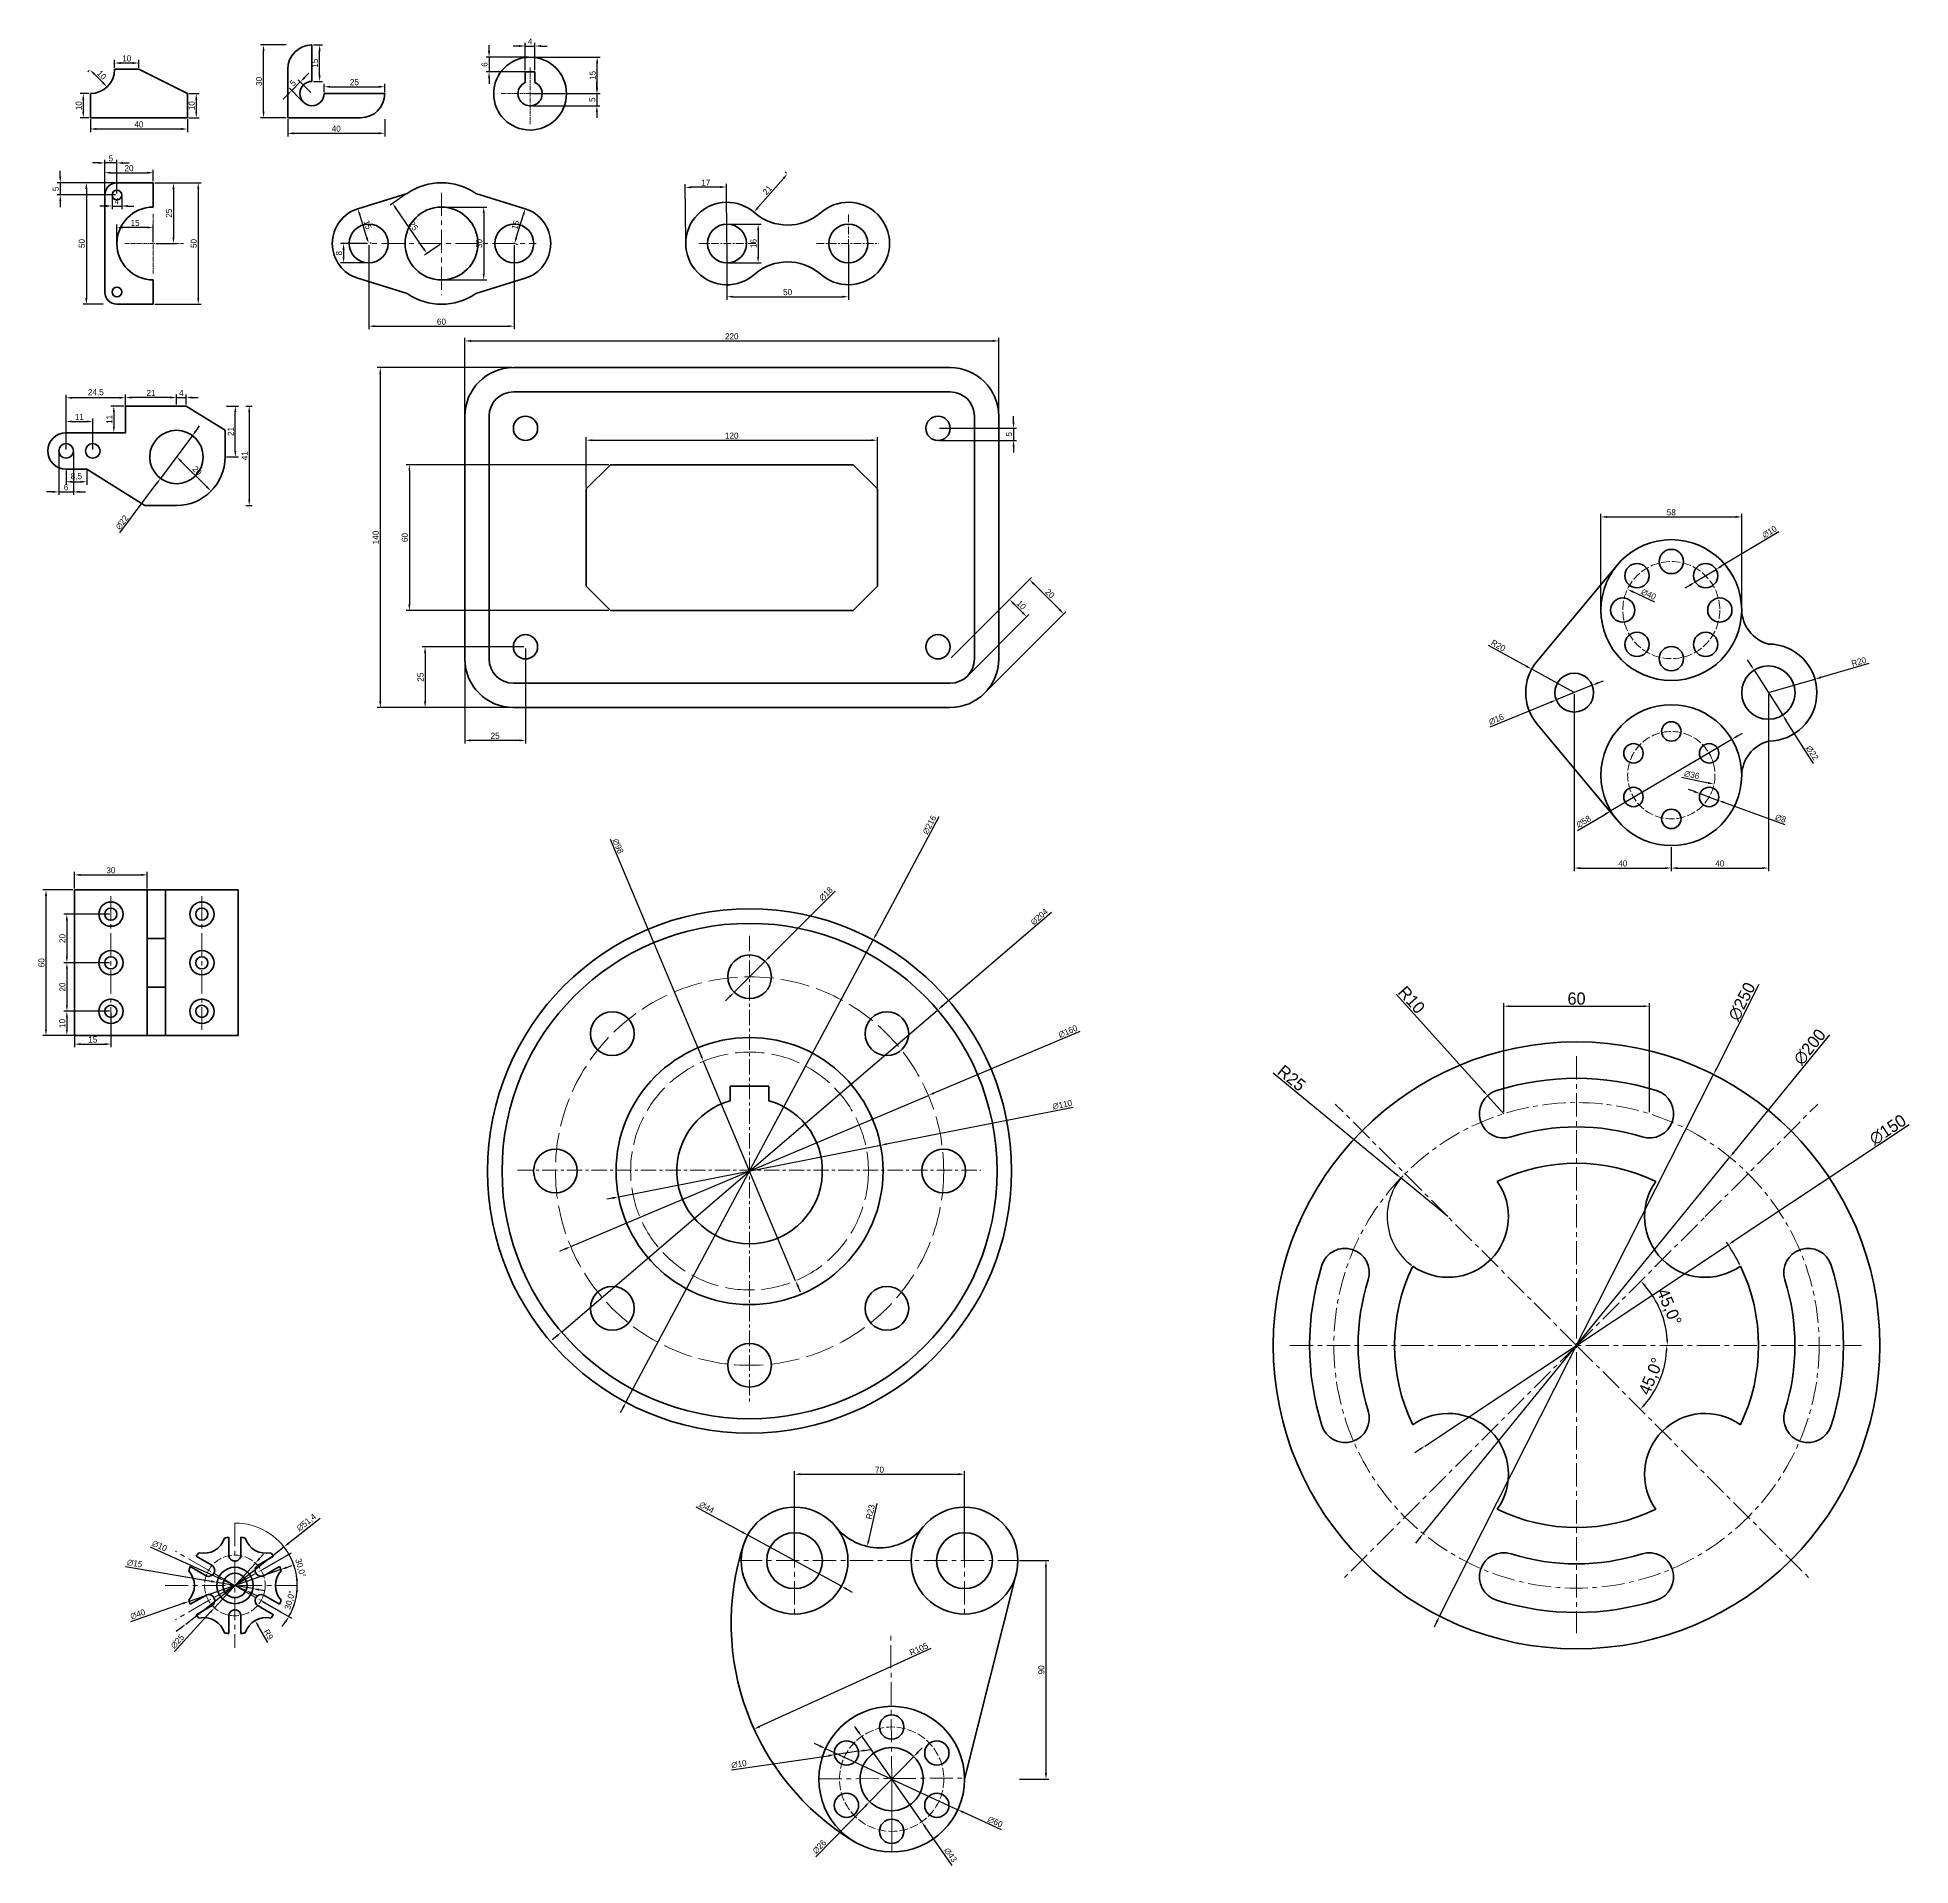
# Model space of a CAD drawing. Header units: millimetres. Extents: x 125 to 897, y -554 to 199.
import ezdxf

# ---------------------------------------------------------------- set-up
doc = ezdxf.new("R2010")
doc.units = ezdxf.units.MM
doc.header["$PDMODE"] = 35
doc.linetypes.add('ACAD_ISO02W100', pattern=[15, 12, -3])
doc.linetypes.add('CENTER', pattern=[50.8, 31.75, -6.35, 6.35, -6.35])
for name, color, linetype, lineweight in [('Centre', 1, 'CENTER', 18), ('Dimension', 112, 'Continuous', 18), ('Hidden', 5, 'ACAD_ISO02W100', 18), ('Object', 7, 'Continuous', 35), ('Thin', 253, 'Continuous', 18)]:
    doc.layers.add(name, color=color, linetype=linetype, lineweight=lineweight)
doc.dimstyles.new('ISO-25', dxfattribs={"dimtxt": 2.5, "dimasz": 2.5, "dimexe": 1.25, "dimexo": 0.625, "dimtad": 1, "dimtxsty": 'Standard', "dimcen": 2.5, "dimadec": 0, "dimazin": 0, "dimtfac": 1, "dimtmove": 0, "dimatfit": 3, "dimfxl": 1, "dimarcsym": 0})

msp = doc.modelspace()

# ---------------------------------------------------------------- blocks, each defined once
blk = doc.blocks.new('*D1')
at = {"layer": 'Defpoints', "color": 0, "transparency": 16777216}
for p in [(146.54, 166.33), (186.54, 166.33), (186.54, 161.73)]:
    blk.add_point(p, dxfattribs=at)
at = {"layer": 'Dimension', "color": 0, "lineweight": -2, "transparency": 16777216}
for p, q in [((146.54, 165.71), (146.54, 160.48)), ((186.54, 165.71), (186.54, 160.48)), ((149.04, 161.73), (184.04, 161.73))]:
    blk.add_line(p, q, dxfattribs=at)
at = {"layer": 'Dimension', "color": 0, "transparency": 16777216}
for points in [[(149.04, 162.14), (149.04, 161.31), (146.54, 161.73)], [(184.04, 162.14), (184.04, 161.31), (186.54, 161.73)]]:
    blk.add_solid(points, dxfattribs=at)
at = {"layer": 'Dimension', "color": 0, "transparency": 16777216, "insert": (166.54, 163.6), "char_height": 2.5, "attachment_point": 5}
blk.add_mtext('40', dxfattribs=at)
blk = doc.blocks.new('*D2')
at = {"layer": 'Defpoints', "color": 0, "transparency": 16777216}
for p in [(146.54, 176.33), (143.62, 166.33), (146.54, 166.33)]:
    blk.add_point(p, dxfattribs=at)
at = {"layer": 'Dimension', "color": 0, "lineweight": -2, "transparency": 16777216}
for p, q in [((145.92, 176.33), (142.37, 176.33)), ((143.62, 173.83), (143.62, 168.83)), ((145.92, 166.33), (142.37, 166.33))]:
    blk.add_line(p, q, dxfattribs=at)
at = {"layer": 'Dimension', "color": 0, "transparency": 16777216}
for points in [[(143.21, 173.83), (144.04, 173.83), (143.62, 176.33)], [(143.21, 168.83), (144.04, 168.83), (143.62, 166.33)]]:
    blk.add_solid(points, dxfattribs=at)
at = {"layer": 'Dimension', "color": 0, "transparency": 16777216, "insert": (141.75, 171.33), "char_height": 2.5, "attachment_point": 5, "rotation": 90}
blk.add_mtext('10', dxfattribs=at)
blk = doc.blocks.new('*D3')
at = {"layer": 'Defpoints', "color": 0, "transparency": 16777216}
for p in [(186.54, 176.33), (186.54, 166.33), (190.19, 166.33)]:
    blk.add_point(p, dxfattribs=at)
at = {"layer": 'Dimension', "color": 0, "lineweight": -2, "transparency": 16777216}
for p, q in [((187.17, 176.33), (191.44, 176.33)), ((190.19, 173.83), (190.19, 168.83)), ((187.17, 166.33), (191.44, 166.33))]:
    blk.add_line(p, q, dxfattribs=at)
at = {"layer": 'Dimension', "color": 0, "transparency": 16777216}
for points in [[(189.77, 173.83), (190.6, 173.83), (190.19, 176.33)], [(189.77, 168.83), (190.6, 168.83), (190.19, 166.33)]]:
    blk.add_solid(points, dxfattribs=at)
at = {"layer": 'Dimension', "color": 0, "transparency": 16777216, "insert": (188.31, 171.33), "char_height": 2.5, "attachment_point": 5, "rotation": 90}
blk.add_mtext('10', dxfattribs=at)
blk = doc.blocks.new('*D4')
at = {"layer": 'Defpoints', "color": 0, "transparency": 16777216}
for p in [(156.54, 188.9), (156.54, 186.33), (166.54, 186.33)]:
    blk.add_point(p, dxfattribs=at)
at = {"layer": 'Dimension', "color": 0, "lineweight": -2, "transparency": 16777216}
for p, q in [((156.54, 186.96), (156.54, 190.15)), ((164.04, 188.9), (159.04, 188.9)), ((166.54, 186.96), (166.54, 190.15))]:
    blk.add_line(p, q, dxfattribs=at)
at = {"layer": 'Dimension', "color": 0, "transparency": 16777216}
for points in [[(159.04, 189.32), (159.04, 188.48), (156.54, 188.9)], [(164.04, 189.32), (164.04, 188.48), (166.54, 188.9)]]:
    blk.add_solid(points, dxfattribs=at)
at = {"layer": 'Dimension', "color": 0, "transparency": 16777216, "insert": (161.54, 190.77), "char_height": 2.5, "attachment_point": 5}
blk.add_mtext('10', dxfattribs=at)
blk = doc.blocks.new('*D5')
at = {"layer": 'Defpoints', "color": 0, "transparency": 16777216}
for p in [(146.54, 186.33), (153.44, 179.09), (153.61, 179.26)]:
    blk.add_point(p, dxfattribs=at)
at = {"layer": 'Dimension', "color": 0, "lineweight": -2, "transparency": 16777216}
for p, q in [((146.1, 185.89), (145.48, 185.28)), ((148.14, 184.39), (151.67, 180.86)), ((153.17, 178.82), (152.55, 178.21))]:
    blk.add_line(p, q, dxfattribs=at)
at = {"layer": 'Dimension', "color": 0, "transparency": 16777216}
for points in [[(148.43, 184.69), (147.84, 184.1), (146.37, 186.16)], [(151.97, 181.15), (151.38, 180.56), (153.44, 179.09)]]:
    blk.add_solid(points, dxfattribs=at)
at = {"layer": 'Dimension', "color": 0, "transparency": 16777216, "insert": (151.23, 183.95), "char_height": 2.5, "attachment_point": 5, "rotation": 315}
blk.add_mtext('10', dxfattribs=at)
blk = doc.blocks.new('*D6')
at = {"layer": 'Defpoints', "color": 0, "transparency": 16777216}
for p in [(217.91, 196.33), (227.86, 196.33), (227.86, 166.33)]:
    blk.add_point(p, dxfattribs=at)
at = {"layer": 'Dimension', "color": 0, "lineweight": -2, "transparency": 16777216}
for p, q in [((227.24, 196.33), (216.66, 196.33)), ((217.91, 168.83), (217.91, 193.83)), ((227.24, 166.33), (216.66, 166.33))]:
    blk.add_line(p, q, dxfattribs=at)
at = {"layer": 'Dimension', "color": 0, "transparency": 16777216}
for points in [[(217.49, 193.83), (218.33, 193.83), (217.91, 196.33)], [(217.49, 168.83), (218.33, 168.83), (217.91, 166.33)]]:
    blk.add_solid(points, dxfattribs=at)
at = {"layer": 'Dimension', "color": 0, "transparency": 16777216, "insert": (216.04, 181.33), "char_height": 2.5, "attachment_point": 5, "rotation": 90}
blk.add_mtext('30', dxfattribs=at)
blk = doc.blocks.new('*D7')
at = {"layer": 'Defpoints', "color": 0, "transparency": 16777216}
for p in [(227.86, 166.33), (267.86, 166.33), (267.86, 159.95)]:
    blk.add_point(p, dxfattribs=at)
at = {"layer": 'Dimension', "color": 0, "lineweight": -2, "transparency": 16777216}
for p, q in [((227.86, 165.71), (227.86, 158.7)), ((267.86, 165.71), (267.86, 158.7)), ((230.36, 159.95), (265.36, 159.95))]:
    blk.add_line(p, q, dxfattribs=at)
at = {"layer": 'Dimension', "color": 0, "transparency": 16777216}
for points in [[(230.36, 160.37), (230.36, 159.53), (227.86, 159.95)], [(265.36, 160.37), (265.36, 159.53), (267.86, 159.95)]]:
    blk.add_solid(points, dxfattribs=at)
at = {"layer": 'Dimension', "color": 0, "transparency": 16777216, "insert": (247.86, 161.83), "char_height": 2.5, "attachment_point": 5}
blk.add_mtext('40', dxfattribs=at)
blk = doc.blocks.new('*D8')
at = {"layer": 'Defpoints', "color": 0, "transparency": 16777216}
for p in [(267.86, 179.13), (242.86, 176.33), (267.86, 176.33)]:
    blk.add_point(p, dxfattribs=at)
at = {"layer": 'Dimension', "color": 0, "lineweight": -2, "transparency": 16777216}
for p, q in [((242.86, 176.96), (242.86, 180.38)), ((245.36, 179.13), (265.36, 179.13)), ((267.86, 176.96), (267.86, 180.38))]:
    blk.add_line(p, q, dxfattribs=at)
at = {"layer": 'Dimension', "color": 0, "transparency": 16777216}
for points in [[(245.36, 179.55), (245.36, 178.71), (242.86, 179.13)], [(265.36, 179.55), (265.36, 178.71), (267.86, 179.13)]]:
    blk.add_solid(points, dxfattribs=at)
at = {"layer": 'Dimension', "color": 0, "transparency": 16777216, "insert": (255.36, 181.01), "char_height": 2.5, "attachment_point": 5}
blk.add_mtext('25', dxfattribs=at)
blk = doc.blocks.new('*D9')
at = {"layer": 'Defpoints', "color": 0, "transparency": 16777216}
for p in [(237.86, 196.33), (241.01, 196.33), (237.86, 181.33)]:
    blk.add_point(p, dxfattribs=at)
at = {"layer": 'Dimension', "color": 0, "lineweight": -2, "transparency": 16777216}
for p, q in [((238.49, 196.33), (242.26, 196.33)), ((241.01, 183.83), (241.01, 193.83)), ((238.49, 181.33), (242.26, 181.33))]:
    blk.add_line(p, q, dxfattribs=at)
at = {"layer": 'Dimension', "color": 0, "transparency": 16777216}
for points in [[(240.6, 193.83), (241.43, 193.83), (241.01, 196.33)], [(240.6, 183.83), (241.43, 183.83), (241.01, 181.33)]]:
    blk.add_solid(points, dxfattribs=at)
at = {"layer": 'Dimension', "color": 0, "transparency": 16777216, "insert": (239.14, 188.83), "char_height": 2.5, "attachment_point": 5, "rotation": 90}
blk.add_mtext('15', dxfattribs=at)
blk = doc.blocks.new('*D10')
at = {"layer": 'Defpoints', "color": 0, "transparency": 16777216}
for p in [(229.53, 177.6), (234.33, 172.8), (237.86, 176.33)]:
    blk.add_point(p, dxfattribs=at)
at = {"layer": 'Dimension', "color": 0, "lineweight": -2, "transparency": 16777216}
for p, q in [((233.89, 173.24), (228.64, 178.48)), ((233.06, 181.13), (229.53, 177.6)), ((237.42, 176.78), (232.18, 182.02)), ((234.83, 182.9), (236.6, 184.67)), ((227.76, 175.83), (225.99, 174.06))]:
    blk.add_line(p, q, dxfattribs=at)
at = {"layer": 'Dimension', "color": 0, "transparency": 16777216}
for points in [[(227.47, 176.12), (228.06, 175.53), (229.53, 177.6)], [(234.54, 183.19), (235.13, 182.61), (233.06, 181.13)]]:
    blk.add_solid(points, dxfattribs=at)
at = {"layer": 'Dimension', "color": 0, "transparency": 16777216, "insert": (229.97, 180.69), "char_height": 2.5, "attachment_point": 5, "rotation": 45}
blk.add_mtext('5', dxfattribs=at)
blk = doc.blocks.new('*D11')
at = {"layer": 'Defpoints', "color": 0, "transparency": 16777216}
for p in [(327.74, 191.29), (355.37, 191.29), (327.74, 176.29)]:
    blk.add_point(p, dxfattribs=at)
at = {"layer": 'Dimension', "color": 0, "lineweight": -2, "transparency": 16777216}
for p, q in [((328.37, 191.29), (356.62, 191.29)), ((355.37, 178.79), (355.37, 188.79)), ((328.37, 176.29), (356.62, 176.29))]:
    blk.add_line(p, q, dxfattribs=at)
at = {"layer": 'Dimension', "color": 0, "transparency": 16777216}
for points in [[(354.95, 188.79), (355.79, 188.79), (355.37, 191.29)], [(354.95, 178.79), (355.79, 178.79), (355.37, 176.29)]]:
    blk.add_solid(points, dxfattribs=at)
at = {"layer": 'Dimension', "color": 0, "transparency": 16777216, "insert": (353.5, 183.79), "char_height": 2.5, "attachment_point": 5, "rotation": 90}
blk.add_mtext('15', dxfattribs=at)
blk = doc.blocks.new('*D12')
at = {"layer": 'Defpoints', "color": 0, "transparency": 16777216}
for p in [(327.74, 176.29), (327.74, 171.29), (355.26, 171.29)]:
    blk.add_point(p, dxfattribs=at)
at = {"layer": 'Dimension', "color": 0, "lineweight": -2, "transparency": 16777216}
for p, q in [((355.26, 178.79), (355.26, 181.29)), ((328.37, 176.29), (356.51, 176.29)), ((328.37, 171.29), (356.51, 171.29)), ((355.26, 176.29), (355.26, 171.29)), ((355.26, 168.79), (355.26, 166.29))]:
    blk.add_line(p, q, dxfattribs=at)
at = {"layer": 'Dimension', "color": 0, "transparency": 16777216}
for points in [[(354.84, 178.79), (355.67, 178.79), (355.26, 176.29)], [(354.84, 168.79), (355.67, 168.79), (355.26, 171.29)]]:
    blk.add_solid(points, dxfattribs=at)
at = {"layer": 'Dimension', "color": 0, "transparency": 16777216, "insert": (353.38, 173.79), "char_height": 2.5, "attachment_point": 5, "rotation": 90}
blk.add_mtext('5', dxfattribs=at)
blk = doc.blocks.new('*D13')
at = {"layer": 'Defpoints', "color": 0, "transparency": 16777216}
for p in [(310.84, 185.29), (327.74, 191.29), (327.74, 185.29)]:
    blk.add_point(p, dxfattribs=at)
at = {"layer": 'Dimension', "color": 0, "lineweight": -2, "transparency": 16777216}
for p, q in [((310.84, 193.79), (310.84, 196.29)), ((327.12, 191.29), (309.59, 191.29)), ((327.12, 185.29), (309.59, 185.29)), ((310.84, 191.29), (310.84, 185.29)), ((310.84, 182.79), (310.84, 180.29))]:
    blk.add_line(p, q, dxfattribs=at)
at = {"layer": 'Dimension', "color": 0, "transparency": 16777216}
for points in [[(310.42, 193.79), (311.25, 193.79), (310.84, 191.29)], [(310.42, 182.79), (311.25, 182.79), (310.84, 185.29)]]:
    blk.add_solid(points, dxfattribs=at)
at = {"layer": 'Dimension', "color": 0, "transparency": 16777216, "insert": (308.96, 188.29), "char_height": 2.5, "attachment_point": 5, "rotation": 90}
blk.add_mtext('6', dxfattribs=at)
blk = doc.blocks.new('*D14')
at = {"layer": 'Defpoints', "color": 0, "transparency": 16777216}
for p in [(329.74, 195.91), (325.74, 185.29), (329.74, 185.29)]:
    blk.add_point(p, dxfattribs=at)
at = {"layer": 'Dimension', "color": 0, "lineweight": -2, "transparency": 16777216}
for p, q in [((323.24, 195.91), (320.74, 195.91)), ((325.74, 185.91), (325.74, 197.16)), ((325.74, 195.91), (329.74, 195.91)), ((329.74, 185.91), (329.74, 197.16)), ((332.24, 195.91), (334.74, 195.91))]:
    blk.add_line(p, q, dxfattribs=at)
at = {"layer": 'Dimension', "color": 0, "transparency": 16777216}
for points in [[(323.24, 196.32), (323.24, 195.49), (325.74, 195.91)], [(332.24, 196.32), (332.24, 195.49), (329.74, 195.91)]]:
    blk.add_solid(points, dxfattribs=at)
at = {"layer": 'Dimension', "color": 0, "transparency": 16777216, "insert": (327.74, 197.78), "char_height": 2.5, "attachment_point": 5}
blk.add_mtext('4', dxfattribs=at)
blk = doc.blocks.new('*D15')
at = {"layer": 'Defpoints', "color": 0, "transparency": 16777216}
for p in [(152.48, 139.56), (144.89, 89.56), (152.48, 89.56)]:
    blk.add_point(p, dxfattribs=at)
at = {"layer": 'Dimension', "color": 0, "lineweight": -2, "transparency": 16777216}
for p, q in [((151.86, 139.56), (143.64, 139.56)), ((144.89, 137.06), (144.89, 92.06)), ((151.86, 89.56), (143.64, 89.56))]:
    blk.add_line(p, q, dxfattribs=at)
at = {"layer": 'Dimension', "color": 0, "transparency": 16777216}
for points in [[(144.47, 137.06), (145.3, 137.06), (144.89, 139.56)], [(144.47, 92.06), (145.3, 92.06), (144.89, 89.56)]]:
    blk.add_solid(points, dxfattribs=at)
at = {"layer": 'Dimension', "color": 0, "transparency": 16777216, "insert": (143.01, 114.56), "char_height": 2.5, "attachment_point": 5, "rotation": 90}
blk.add_mtext('50', dxfattribs=at)
blk = doc.blocks.new('*D16')
at = {"layer": 'Defpoints', "color": 0, "transparency": 16777216}
for p in [(152.48, 139.56), (172.48, 143.72), (172.48, 139.56)]:
    blk.add_point(p, dxfattribs=at)
at = {"layer": 'Dimension', "color": 0, "lineweight": -2, "transparency": 16777216}
for p, q in [((152.48, 140.19), (152.48, 144.97)), ((154.98, 143.72), (169.98, 143.72)), ((172.48, 140.19), (172.48, 144.97))]:
    blk.add_line(p, q, dxfattribs=at)
at = {"layer": 'Dimension', "color": 0, "transparency": 16777216}
for points in [[(154.98, 144.14), (154.98, 143.3), (152.48, 143.72)], [(169.98, 144.14), (169.98, 143.3), (172.48, 143.72)]]:
    blk.add_solid(points, dxfattribs=at)
at = {"layer": 'Dimension', "color": 0, "transparency": 16777216, "insert": (162.48, 145.59), "char_height": 2.5, "attachment_point": 5}
blk.add_mtext('20', dxfattribs=at)
blk = doc.blocks.new('*D17')
at = {"layer": 'Defpoints', "color": 0, "transparency": 16777216}
for p in [(172.48, 139.56), (172.86, 114.56), (180.8, 114.56)]:
    blk.add_point(p, dxfattribs=at)
at = {"layer": 'Dimension', "color": 0, "lineweight": -2, "transparency": 16777216}
for p, q in [((173.11, 139.56), (182.05, 139.56)), ((180.8, 137.06), (180.8, 117.06)), ((173.49, 114.56), (182.05, 114.56))]:
    blk.add_line(p, q, dxfattribs=at)
at = {"layer": 'Dimension', "color": 0, "transparency": 16777216}
for points in [[(180.38, 137.06), (181.22, 137.06), (180.8, 139.56)], [(180.38, 117.06), (181.22, 117.06), (180.8, 114.56)]]:
    blk.add_solid(points, dxfattribs=at)
at = {"layer": 'Dimension', "color": 0, "transparency": 16777216, "insert": (178.93, 127.06), "char_height": 2.5, "attachment_point": 5, "rotation": 90}
blk.add_mtext('25', dxfattribs=at)
blk = doc.blocks.new('*D18')
at = {"layer": 'Defpoints', "color": 0, "transparency": 16777216}
for p in [(172.48, 139.56), (172.48, 89.56), (191.01, 89.56)]:
    blk.add_point(p, dxfattribs=at)
at = {"layer": 'Dimension', "color": 0, "lineweight": -2, "transparency": 16777216}
for p, q in [((173.11, 139.56), (192.26, 139.56)), ((191.01, 137.06), (191.01, 92.06)), ((173.11, 89.56), (192.26, 89.56))]:
    blk.add_line(p, q, dxfattribs=at)
at = {"layer": 'Dimension', "color": 0, "transparency": 16777216}
for points in [[(190.59, 137.06), (191.42, 137.06), (191.01, 139.56)], [(190.59, 92.06), (191.42, 92.06), (191.01, 89.56)]]:
    blk.add_solid(points, dxfattribs=at)
at = {"layer": 'Dimension', "color": 0, "transparency": 16777216, "insert": (189.13, 114.56), "char_height": 2.5, "attachment_point": 5, "rotation": 90}
blk.add_mtext('50', dxfattribs=at)
blk = doc.blocks.new('*D19')
at = {"layer": 'Defpoints', "color": 0, "transparency": 16777216}
for p in [(157.48, 121.16), (157.48, 114.56), (172.48, 114.56)]:
    blk.add_point(p, dxfattribs=at)
at = {"layer": 'Dimension', "color": 0, "lineweight": -2, "transparency": 16777216}
for p, q in [((157.48, 115.19), (157.48, 122.41)), ((169.98, 121.16), (159.98, 121.16)), ((172.48, 115.19), (172.48, 122.41))]:
    blk.add_line(p, q, dxfattribs=at)
at = {"layer": 'Dimension', "color": 0, "transparency": 16777216}
for points in [[(159.98, 121.58), (159.98, 120.74), (157.48, 121.16)], [(169.98, 121.58), (169.98, 120.74), (172.48, 121.16)]]:
    blk.add_solid(points, dxfattribs=at)
at = {"layer": 'Dimension', "color": 0, "transparency": 16777216, "insert": (164.98, 123.03), "char_height": 2.5, "attachment_point": 5}
blk.add_mtext('15', dxfattribs=at)
blk = doc.blocks.new('*D20')
at = {"layer": 'Defpoints', "color": 0, "transparency": 16777216}
for p in [(157.48, 139.56), (134.15, 134.56), (157.48, 134.56)]:
    blk.add_point(p, dxfattribs=at)
at = {"layer": 'Dimension', "color": 0, "lineweight": -2, "transparency": 16777216}
for p, q in [((156.86, 139.56), (132.9, 139.56)), ((134.15, 142.06), (134.15, 144.56)), ((134.15, 139.56), (134.15, 134.56)), ((156.86, 134.56), (132.9, 134.56)), ((134.15, 132.06), (134.15, 129.56))]:
    blk.add_line(p, q, dxfattribs=at)
at = {"layer": 'Dimension', "color": 0, "transparency": 16777216}
for points in [[(133.73, 142.06), (134.56, 142.06), (134.15, 139.56)], [(133.73, 132.06), (134.56, 132.06), (134.15, 134.56)]]:
    blk.add_solid(points, dxfattribs=at)
at = {"layer": 'Dimension', "color": 0, "transparency": 16777216, "insert": (132.27, 137.06), "char_height": 2.5, "attachment_point": 5, "rotation": 90}
blk.add_mtext('5', dxfattribs=at)
blk = doc.blocks.new('*D21')
at = {"layer": 'Defpoints', "color": 0, "transparency": 16777216}
for p in [(152.48, 147.75), (152.48, 134.56), (157.48, 134.56)]:
    blk.add_point(p, dxfattribs=at)
at = {"layer": 'Dimension', "color": 0, "lineweight": -2, "transparency": 16777216}
for p, q in [((149.98, 147.75), (147.48, 147.75)), ((152.48, 135.19), (152.48, 149)), ((157.48, 147.75), (152.48, 147.75)), ((157.48, 135.19), (157.48, 149)), ((159.98, 147.75), (162.48, 147.75))]:
    blk.add_line(p, q, dxfattribs=at)
at = {"layer": 'Dimension', "color": 0, "transparency": 16777216}
for points in [[(149.98, 148.16), (149.98, 147.33), (152.48, 147.75)], [(159.98, 148.16), (159.98, 147.33), (157.48, 147.75)]]:
    blk.add_solid(points, dxfattribs=at)
at = {"layer": 'Dimension', "color": 0, "transparency": 16777216, "insert": (154.98, 149.62), "char_height": 2.5, "attachment_point": 5}
blk.add_mtext('5', dxfattribs=at)
blk = doc.blocks.new('*D22')
at = {"layer": 'Defpoints', "color": 0, "transparency": 16777216}
for p in [(155.48, 134.56), (159.48, 134.56), (159.48, 130.01)]:
    blk.add_point(p, dxfattribs=at)
at = {"layer": 'Dimension', "color": 0, "lineweight": -2, "transparency": 16777216}
for p, q in [((155.48, 133.94), (155.48, 128.76)), ((159.48, 133.94), (159.48, 128.76)), ((152.98, 130.01), (150.48, 130.01)), ((155.48, 130.01), (159.48, 130.01)), ((161.98, 130.01), (164.48, 130.01))]:
    blk.add_line(p, q, dxfattribs=at)
at = {"layer": 'Dimension', "color": 0, "transparency": 16777216}
for points in [[(152.98, 130.43), (152.98, 129.59), (155.48, 130.01)], [(161.98, 130.43), (161.98, 129.59), (159.48, 130.01)]]:
    blk.add_solid(points, dxfattribs=at)
at = {"layer": 'Dimension', "color": 0, "transparency": 16777216, "insert": (157.48, 131.88), "char_height": 2.5, "attachment_point": 5}
blk.add_mtext('4', dxfattribs=at)
blk = doc.blocks.new('*D23')
at = {"layer": 'Defpoints', "color": 0, "transparency": 16777216}
for p in [(261.23, 114.56), (321.23, 114.56), (321.23, 80.51)]:
    blk.add_point(p, dxfattribs=at)
at = {"layer": 'Dimension', "color": 0, "lineweight": -2, "transparency": 16777216}
for p, q in [((261.23, 113.94), (261.23, 79.26)), ((321.23, 113.94), (321.23, 79.26)), ((263.73, 80.51), (318.73, 80.51))]:
    blk.add_line(p, q, dxfattribs=at)
at = {"layer": 'Dimension', "color": 0, "transparency": 16777216}
for points in [[(263.73, 80.92), (263.73, 80.09), (261.23, 80.51)], [(318.73, 80.92), (318.73, 80.09), (321.23, 80.51)]]:
    blk.add_solid(points, dxfattribs=at)
at = {"layer": 'Dimension', "color": 0, "transparency": 16777216, "insert": (291.23, 82.38), "char_height": 2.5, "attachment_point": 5}
blk.add_mtext('60', dxfattribs=at)
blk = doc.blocks.new('*D24')
at = {"layer": 'Defpoints', "color": 0, "transparency": 16777216}
for p in [(256.79, 128.89), (256.79, 128.89), (261.23, 114.56)]:
    blk.add_point(p, dxfattribs=at)
at = {"layer": 'Dimension', "color": 0, "lineweight": -2, "transparency": 16777216}
for p, q in [((257.39, 129.08), (257.99, 129.26)), ((260.49, 116.95), (257.53, 126.5)), ((261.83, 114.75), (262.43, 114.93))]:
    blk.add_line(p, q, dxfattribs=at)
at = {"layer": 'Dimension', "color": 0, "transparency": 16777216}
for points in [[(257.93, 126.63), (257.13, 126.38), (256.79, 128.89)], [(260.89, 117.07), (260.09, 116.83), (261.23, 114.56)]]:
    blk.add_solid(points, dxfattribs=at)
at = {"layer": 'Dimension', "color": 0, "transparency": 16777216, "insert": (260.8, 122.28), "char_height": 2.5, "attachment_point": 5, "rotation": 287.21703}
blk.add_mtext('15', dxfattribs=at)
blk = doc.blocks.new('*D25')
at = {"layer": 'Defpoints', "color": 0, "transparency": 16777216}
for p in [(325.67, 128.89), (325.77, 128.86), (321.23, 114.56)]:
    blk.add_point(p, dxfattribs=at)
at = {"layer": 'Dimension', "color": 0, "lineweight": -2, "transparency": 16777216}
for p, q in [((322.07, 116.92), (325.03, 126.47)), ((326.27, 128.71), (326.97, 128.49)), ((321.83, 114.38), (322.53, 114.16))]:
    blk.add_line(p, q, dxfattribs=at)
at = {"layer": 'Dimension', "color": 0, "transparency": 16777216}
for points in [[(324.64, 126.6), (325.43, 126.35), (325.77, 128.86)], [(321.68, 117.04), (322.47, 116.8), (321.33, 114.53)]]:
    blk.add_solid(points, dxfattribs=at)
at = {"layer": 'Dimension', "color": 0, "transparency": 16777216, "insert": (321.76, 122.25), "char_height": 2.5, "attachment_point": 5, "rotation": 72.78297}
blk.add_mtext('15', dxfattribs=at)
blk = doc.blocks.new('*D26')
at = {"layer": 'Defpoints', "color": 0, "transparency": 16777216}
for p in [(261.23, 114.56), (250.89, 106.56), (261.23, 106.56)]:
    blk.add_point(p, dxfattribs=at)
at = {"layer": 'Dimension', "color": 0, "lineweight": -2, "transparency": 16777216}
for p, q in [((260.61, 114.56), (249.64, 114.56)), ((250.89, 112.06), (250.89, 109.06)), ((260.61, 106.56), (249.64, 106.56))]:
    blk.add_line(p, q, dxfattribs=at)
at = {"layer": 'Dimension', "color": 0, "transparency": 16777216}
for points in [[(250.47, 112.06), (251.31, 112.06), (250.89, 114.56)], [(250.47, 109.06), (251.31, 109.06), (250.89, 106.56)]]:
    blk.add_solid(points, dxfattribs=at)
at = {"layer": 'Dimension', "color": 0, "transparency": 16777216, "insert": (249.01, 110.56), "char_height": 2.5, "attachment_point": 5, "rotation": 90}
blk.add_mtext('8', dxfattribs=at)
blk = doc.blocks.new('*D27')
at = {"layer": 'Defpoints', "color": 0, "transparency": 16777216}
for p in [(291.23, 129.56), (291.23, 99.56), (308.63, 99.56)]:
    blk.add_point(p, dxfattribs=at)
at = {"layer": 'Dimension', "color": 0, "lineweight": -2, "transparency": 16777216}
for p, q in [((291.86, 129.56), (309.88, 129.56)), ((308.63, 127.06), (308.63, 102.06)), ((291.86, 99.56), (309.88, 99.56))]:
    blk.add_line(p, q, dxfattribs=at)
at = {"layer": 'Dimension', "color": 0, "transparency": 16777216}
for points in [[(308.21, 127.06), (309.05, 127.06), (308.63, 129.56)], [(308.21, 102.06), (309.05, 102.06), (308.63, 99.56)]]:
    blk.add_solid(points, dxfattribs=at)
at = {"layer": 'Dimension', "color": 0, "transparency": 16777216, "insert": (306.76, 114.56), "char_height": 2.5, "attachment_point": 5, "rotation": 90}
blk.add_mtext('30', dxfattribs=at)
blk = doc.blocks.new('*D28')
at = {"layer": 'Defpoints', "color": 0, "transparency": 16777216}
for p in [(277.09, 135.18), (271.08, 131.06), (291.23, 114.56)]:
    blk.add_point(p, dxfattribs=at)
at = {"layer": 'Dimension', "color": 0, "lineweight": -2, "transparency": 16777216}
for p, q in [((276.58, 134.83), (270.05, 130.36)), ((283.81, 112.5), (272.5, 129)), ((290.72, 114.21), (284.19, 109.74))]:
    blk.add_line(p, q, dxfattribs=at)
at = {"layer": 'Dimension', "color": 0, "transparency": 16777216}
for points in [[(272.84, 129.24), (272.15, 128.76), (271.08, 131.06)], [(284.15, 112.74), (283.46, 112.27), (285.22, 110.44)]]:
    blk.add_solid(points, dxfattribs=at)
at = {"layer": 'Dimension', "color": 0, "transparency": 16777216, "insert": (279.7, 121.81), "char_height": 2.5, "attachment_point": 5, "rotation": 304.43406}
blk.add_mtext('25', dxfattribs=at)
blk = doc.blocks.new('*D29')
at = {"layer": 'Defpoints', "color": 0, "transparency": 16777216}
for p in [(433.89, 143.16), (419.97, 127.45), (420.07, 127.36)]:
    blk.add_point(p, dxfattribs=at)
at = {"layer": 'Dimension', "color": 0, "lineweight": -2, "transparency": 16777216}
for p, q in [((432.14, 141.37), (421.61, 129.33)), ((433.42, 143.57), (432.84, 144.07)), ((419.6, 127.77), (419.03, 128.28))]:
    blk.add_line(p, q, dxfattribs=at)
at = {"layer": 'Dimension', "color": 0, "transparency": 16777216}
for points in [[(431.83, 141.64), (432.45, 141.09), (433.78, 143.25)], [(421.3, 129.61), (421.93, 129.06), (419.97, 127.45)]]:
    blk.add_solid(points, dxfattribs=at)
at = {"layer": 'Dimension', "color": 0, "transparency": 16777216, "insert": (425.46, 136.59), "char_height": 2.5, "attachment_point": 5, "rotation": 48.82523}
blk.add_mtext('21', dxfattribs=at)
blk = doc.blocks.new('*D30')
at = {"layer": 'Defpoints', "color": 0, "transparency": 16777216}
for p in [(408.88, 122.56), (408.88, 106.56), (421.71, 106.56)]:
    blk.add_point(p, dxfattribs=at)
at = {"layer": 'Dimension', "color": 0, "lineweight": -2, "transparency": 16777216}
for p, q in [((409.51, 122.56), (422.96, 122.56)), ((421.71, 120.06), (421.71, 109.06)), ((409.51, 106.56), (422.96, 106.56))]:
    blk.add_line(p, q, dxfattribs=at)
at = {"layer": 'Dimension', "color": 0, "transparency": 16777216}
for points in [[(421.29, 120.06), (422.12, 120.06), (421.71, 122.56)], [(421.29, 109.06), (422.12, 109.06), (421.71, 106.56)]]:
    blk.add_solid(points, dxfattribs=at)
at = {"layer": 'Dimension', "color": 0, "transparency": 16777216, "insert": (419.83, 114.56), "char_height": 2.5, "attachment_point": 5, "rotation": 90}
blk.add_mtext('16', dxfattribs=at)
blk = doc.blocks.new('*D31')
at = {"layer": 'Defpoints', "color": 0, "transparency": 16777216}
for p in [(391.67, 137.69), (391.88, 114.56), (408.88, 114.72)]:
    blk.add_point(p, dxfattribs=at)
at = {"layer": 'Dimension', "color": 0, "lineweight": -2, "transparency": 16777216}
for p, q in [((391.88, 115.19), (391.66, 138.94)), ((408.88, 115.35), (408.66, 139.1)), ((406.17, 137.83), (394.17, 137.72))]:
    blk.add_line(p, q, dxfattribs=at)
at = {"layer": 'Dimension', "color": 0, "transparency": 16777216}
for points in [[(394.16, 138.13), (394.17, 137.3), (391.67, 137.69)], [(406.16, 138.24), (406.17, 137.41), (408.67, 137.85)]]:
    blk.add_solid(points, dxfattribs=at)
at = {"layer": 'Dimension', "color": 0, "transparency": 16777216, "insert": (400.15, 139.65), "char_height": 2.5, "attachment_point": 5, "rotation": 0.5335}
blk.add_mtext('17', dxfattribs=at)
blk = doc.blocks.new('*D32')
at = {"layer": 'Defpoints', "color": 0, "transparency": 16777216}
for p in [(408.88, 114.72), (458.88, 114.72), (458.88, 92.65)]:
    blk.add_point(p, dxfattribs=at)
at = {"layer": 'Dimension', "color": 0, "lineweight": -2, "transparency": 16777216}
for p, q in [((408.88, 114.1), (408.88, 91.4)), ((458.88, 114.1), (458.88, 91.4)), ((411.38, 92.65), (456.38, 92.65))]:
    blk.add_line(p, q, dxfattribs=at)
at = {"layer": 'Dimension', "color": 0, "transparency": 16777216}
for points in [[(411.38, 93.07), (411.38, 92.24), (408.88, 92.65)], [(456.38, 93.07), (456.38, 92.24), (458.88, 92.65)]]:
    blk.add_solid(points, dxfattribs=at)
at = {"layer": 'Dimension', "color": 0, "transparency": 16777216, "insert": (433.88, 94.53), "char_height": 2.5, "attachment_point": 5}
blk.add_mtext('50', dxfattribs=at)
blk = doc.blocks.new('*D33')
at = {"layer": 'Defpoints', "color": 0, "transparency": 16777216}
for p in [(182.03, 47.63), (186.03, 51.13), (186.03, 47.63)]:
    blk.add_point(p, dxfattribs=at)
at = {"layer": 'Dimension', "color": 0, "lineweight": -2, "transparency": 16777216}
for p, q in [((179.53, 51.13), (177.03, 51.13)), ((182.03, 48.26), (182.03, 52.38)), ((182.03, 51.13), (186.03, 51.13)), ((186.03, 48.26), (186.03, 52.38)), ((188.53, 51.13), (191.03, 51.13))]:
    blk.add_line(p, q, dxfattribs=at)
at = {"layer": 'Dimension', "color": 0, "transparency": 16777216}
for points in [[(179.53, 51.55), (179.53, 50.71), (182.03, 51.13)], [(188.53, 51.55), (188.53, 50.71), (186.03, 51.13)]]:
    blk.add_solid(points, dxfattribs=at)
at = {"layer": 'Dimension', "color": 0, "transparency": 16777216, "insert": (184.03, 53.01), "char_height": 2.5, "attachment_point": 5}
blk.add_mtext('4', dxfattribs=at)
blk = doc.blocks.new('*D34')
at = {"layer": 'Defpoints', "color": 0, "transparency": 16777216}
for p in [(161.03, 51.13), (161.03, 47.63), (182.03, 47.63)]:
    blk.add_point(p, dxfattribs=at)
at = {"layer": 'Dimension', "color": 0, "lineweight": -2, "transparency": 16777216}
for p, q in [((161.03, 48.26), (161.03, 52.38)), ((179.53, 51.13), (163.53, 51.13)), ((182.03, 48.26), (182.03, 52.38))]:
    blk.add_line(p, q, dxfattribs=at)
at = {"layer": 'Dimension', "color": 0, "transparency": 16777216}
for points in [[(163.53, 51.55), (163.53, 50.71), (161.03, 51.13)], [(179.53, 51.55), (179.53, 50.71), (182.03, 51.13)]]:
    blk.add_solid(points, dxfattribs=at)
at = {"layer": 'Dimension', "color": 0, "transparency": 16777216, "insert": (171.53, 53.01), "char_height": 2.5, "attachment_point": 5}
blk.add_mtext('21', dxfattribs=at)
blk = doc.blocks.new('*D35')
at = {"layer": 'Defpoints', "color": 0, "transparency": 16777216}
for p in [(136.53, 51.02), (136.53, 36.63), (161.03, 36.63)]:
    blk.add_point(p, dxfattribs=at)
at = {"layer": 'Dimension', "color": 0, "lineweight": -2, "transparency": 16777216}
for p, q in [((136.53, 37.26), (136.53, 52.27)), ((158.53, 51.02), (139.03, 51.02)), ((161.03, 37.26), (161.03, 52.27))]:
    blk.add_line(p, q, dxfattribs=at)
at = {"layer": 'Dimension', "color": 0, "transparency": 16777216}
for points in [[(139.03, 51.44), (139.03, 50.61), (136.53, 51.02)], [(158.53, 51.44), (158.53, 50.61), (161.03, 51.02)]]:
    blk.add_solid(points, dxfattribs=at)
at = {"layer": 'Dimension', "color": 0, "transparency": 16777216, "insert": (148.78, 53.11), "char_height": 2.5, "attachment_point": 5}
blk.add_mtext('24,5', dxfattribs=at)
blk = doc.blocks.new('*D37')
at = {"layer": 'Defpoints', "color": 0, "transparency": 16777216}
for p in [(202.03, 47.63), (206.28, 47.63), (202.03, 26.63)]:
    blk.add_point(p, dxfattribs=at)
at = {"layer": 'Dimension', "color": 0, "lineweight": -2, "transparency": 16777216}
for p, q in [((202.65, 47.63), (207.53, 47.63)), ((206.28, 29.13), (206.28, 45.13)), ((202.65, 26.63), (207.53, 26.63))]:
    blk.add_line(p, q, dxfattribs=at)
at = {"layer": 'Dimension', "color": 0, "transparency": 16777216}
for points in [[(205.87, 45.13), (206.7, 45.13), (206.28, 47.63)], [(205.87, 29.13), (206.7, 29.13), (206.28, 26.63)]]:
    blk.add_solid(points, dxfattribs=at)
at = {"layer": 'Dimension', "color": 0, "transparency": 16777216, "insert": (204.41, 37.13), "char_height": 2.5, "attachment_point": 5, "rotation": 90}
blk.add_mtext('21', dxfattribs=at)
blk = doc.blocks.new('*D38')
at = {"layer": 'Defpoints', "color": 0, "transparency": 16777216}
for p in [(209.95, 47.63), (209.95, 6.63), (212.01, 6.63)]:
    blk.add_point(p, dxfattribs=at)
at = {"layer": 'Dimension', "color": 0, "lineweight": -2, "transparency": 16777216}
for p, q in [((210.58, 47.63), (213.26, 47.63)), ((212.01, 45.13), (212.01, 9.13)), ((210.58, 6.63), (213.26, 6.63))]:
    blk.add_line(p, q, dxfattribs=at)
at = {"layer": 'Dimension', "color": 0, "transparency": 16777216}
for points in [[(211.59, 45.13), (212.42, 45.13), (212.01, 47.63)], [(211.59, 9.13), (212.42, 9.13), (212.01, 6.63)]]:
    blk.add_solid(points, dxfattribs=at)
at = {"layer": 'Dimension', "color": 0, "transparency": 16777216, "insert": (210.13, 27.13), "char_height": 2.5, "attachment_point": 5, "rotation": 90}
blk.add_mtext('41', dxfattribs=at)
blk = doc.blocks.new('*D40')
at = {"layer": 'Defpoints', "color": 0, "transparency": 16777216}
for p in [(136.53, 21.63), (145.03, 21.63), (145.03, 16.42)]:
    blk.add_point(p, dxfattribs=at)
at = {"layer": 'Dimension', "color": 0, "lineweight": -2, "transparency": 16777216}
for p, q in [((136.53, 21.01), (136.53, 15.17)), ((139.03, 16.42), (142.53, 16.42)), ((145.03, 21.01), (145.03, 15.17))]:
    blk.add_line(p, q, dxfattribs=at)
at = {"layer": 'Dimension', "color": 0, "transparency": 16777216}
for points in [[(139.03, 16.84), (139.03, 16.01), (136.53, 16.42)], [(142.53, 16.84), (142.53, 16.01), (145.03, 16.42)]]:
    blk.add_solid(points, dxfattribs=at)
at = {"layer": 'Dimension', "color": 0, "transparency": 16777216, "insert": (140.78, 18.51), "char_height": 2.5, "attachment_point": 5}
blk.add_mtext('8,5', dxfattribs=at)
blk = doc.blocks.new('*D41')
at = {"layer": 'Defpoints', "color": 0, "transparency": 16777216}
for p in [(182.03, 26.63), (196.17, 12.49), (196.27, 12.59)]:
    blk.add_point(p, dxfattribs=at)
at = {"layer": 'Dimension', "color": 0, "lineweight": -2, "transparency": 16777216}
for p, q in [((182.47, 27.08), (183.01, 27.61)), ((183.89, 24.96), (194.5, 14.36)), ((196.61, 12.93), (197.15, 13.47))]:
    blk.add_line(p, q, dxfattribs=at)
at = {"layer": 'Dimension', "color": 0, "transparency": 16777216}
for points in [[(184.19, 25.26), (183.6, 24.67), (182.12, 26.73)], [(194.79, 14.65), (194.2, 14.06), (196.27, 12.59)]]:
    blk.add_solid(points, dxfattribs=at)
at = {"layer": 'Dimension', "color": 0, "transparency": 16777216, "insert": (190.52, 20.98), "char_height": 2.5, "attachment_point": 5, "rotation": 315}
blk.add_mtext('20', dxfattribs=at)
blk = doc.blocks.new('*D42')
at = {"layer": 'Defpoints', "color": 0, "transparency": 16777216}
for p in [(188.59, 35.46), (175.46, 17.81)]:
    blk.add_point(p, dxfattribs=at)
at = {"layer": 'Dimension', "color": 0, "lineweight": -2, "transparency": 16777216}
for p, q in [((190.09, 37.46), (191.58, 39.47)), ((188.59, 35.46), (175.46, 17.81)), ((158.75, -4.64), (173.97, 15.8))]:
    blk.add_line(p, q, dxfattribs=at)
at = {"layer": 'Dimension', "color": 0, "transparency": 16777216}
for points in [[(189.75, 37.71), (190.42, 37.21), (188.59, 35.46)], [(173.63, 16.05), (174.3, 15.55), (175.46, 17.81)]]:
    blk.add_solid(points, dxfattribs=at)
at = {"layer": 'Dimension', "color": 0, "transparency": 16777216, "insert": (159.61, -0.35), "char_height": 2.5, "attachment_point": 5, "rotation": 53.34303}
blk.add_mtext('∅22', dxfattribs=at)
blk = doc.blocks.new('*D43')
at = {"layer": 'Defpoints', "color": 0, "transparency": 16777216}
for p in [(147.53, 41.25), (136.53, 29.13), (147.53, 29.13)]:
    blk.add_point(p, dxfattribs=at)
at = {"layer": 'Dimension', "color": 0, "lineweight": -2, "transparency": 16777216}
for p, q in [((136.53, 29.76), (136.53, 42.5)), ((139.03, 41.25), (145.03, 41.25)), ((147.53, 29.76), (147.53, 42.5))]:
    blk.add_line(p, q, dxfattribs=at)
at = {"layer": 'Dimension', "color": 0, "transparency": 16777216}
for points in [[(139.03, 41.66), (139.03, 40.83), (136.53, 41.25)], [(145.03, 41.66), (145.03, 40.83), (147.53, 41.25)]]:
    blk.add_solid(points, dxfattribs=at)
at = {"layer": 'Dimension', "color": 0, "transparency": 16777216, "insert": (142.03, 43.12), "char_height": 2.5, "attachment_point": 5}
blk.add_mtext('11', dxfattribs=at)
blk = doc.blocks.new('*D44')
at = {"layer": 'Defpoints', "color": 0, "transparency": 16777216}
for p in [(161.03, 47.63), (156.22, 36.63), (161.03, 36.63)]:
    blk.add_point(p, dxfattribs=at)
at = {"layer": 'Dimension', "color": 0, "lineweight": -2, "transparency": 16777216}
for p, q in [((160.4, 47.63), (154.97, 47.63)), ((156.22, 45.13), (156.22, 39.13)), ((160.4, 36.63), (154.97, 36.63))]:
    blk.add_line(p, q, dxfattribs=at)
at = {"layer": 'Dimension', "color": 0, "transparency": 16777216}
for points in [[(155.8, 45.13), (156.63, 45.13), (156.22, 47.63)], [(155.8, 39.13), (156.63, 39.13), (156.22, 36.63)]]:
    blk.add_solid(points, dxfattribs=at)
at = {"layer": 'Dimension', "color": 0, "transparency": 16777216, "insert": (154.34, 42.13), "char_height": 2.5, "attachment_point": 5, "rotation": 90}
blk.add_mtext('11', dxfattribs=at)
blk = doc.blocks.new('*D45')
at = {"layer": 'Defpoints', "color": 0, "transparency": 16777216}
for p in [(133.53, 29.13), (139.53, 29.13), (139.53, 12.26)]:
    blk.add_point(p, dxfattribs=at)
at = {"layer": 'Dimension', "color": 0, "lineweight": -2, "transparency": 16777216}
for p, q in [((133.53, 28.51), (133.53, 11.01)), ((139.53, 28.51), (139.53, 11.01)), ((131.03, 12.26), (128.53, 12.26)), ((133.53, 12.26), (139.53, 12.26)), ((142.03, 12.26), (144.53, 12.26))]:
    blk.add_line(p, q, dxfattribs=at)
at = {"layer": 'Dimension', "color": 0, "transparency": 16777216}
for points in [[(131.03, 12.67), (131.03, 11.84), (133.53, 12.26)], [(142.03, 12.67), (142.03, 11.84), (139.53, 12.26)]]:
    blk.add_solid(points, dxfattribs=at)
at = {"layer": 'Dimension', "color": 0, "transparency": 16777216, "insert": (136.53, 14.13), "char_height": 2.5, "attachment_point": 5}
blk.add_mtext('6', dxfattribs=at)
blk = doc.blocks.new('*D46')
at = {"layer": 'Defpoints', "color": 0, "transparency": 16777216}
for p in [(320.85, 63.45), (266.02, -76.55), (320.85, -76.55)]:
    blk.add_point(p, dxfattribs=at)
at = {"layer": 'Dimension', "color": 0, "lineweight": -2, "transparency": 16777216}
for p, q in [((320.23, 63.45), (264.77, 63.45)), ((266.02, 60.95), (266.02, -74.05)), ((320.23, -76.55), (264.77, -76.55))]:
    blk.add_line(p, q, dxfattribs=at)
at = {"layer": 'Dimension', "color": 0, "transparency": 16777216}
for points in [[(265.6, 60.95), (266.43, 60.95), (266.02, 63.45)], [(265.6, -74.05), (266.43, -74.05), (266.02, -76.55)]]:
    blk.add_solid(points, dxfattribs=at)
at = {"layer": 'Dimension', "color": 0, "transparency": 16777216, "insert": (264.14, -6.55), "char_height": 2.5, "attachment_point": 5, "rotation": 90}
blk.add_mtext('140', dxfattribs=at)
blk = doc.blocks.new('*D47')
at = {"layer": 'Defpoints', "color": 0, "transparency": 16777216}
for p in [(360.85, 23.45), (277.99, -36.55), (360.85, -36.55)]:
    blk.add_point(p, dxfattribs=at)
at = {"layer": 'Dimension', "color": 0, "lineweight": -2, "transparency": 16777216}
for p, q in [((360.23, 23.45), (276.74, 23.45)), ((277.99, 20.95), (277.99, -34.05)), ((360.23, -36.55), (276.74, -36.55))]:
    blk.add_line(p, q, dxfattribs=at)
at = {"layer": 'Dimension', "color": 0, "transparency": 16777216}
for points in [[(277.58, 20.95), (278.41, 20.95), (277.99, 23.45)], [(277.58, -34.05), (278.41, -34.05), (277.99, -36.55)]]:
    blk.add_solid(points, dxfattribs=at)
at = {"layer": 'Dimension', "color": 0, "transparency": 16777216, "insert": (276.12, -6.55), "char_height": 2.5, "attachment_point": 5, "rotation": 90}
blk.add_mtext('60', dxfattribs=at)
blk = doc.blocks.new('*D48')
at = {"layer": 'Defpoints', "color": 0, "transparency": 16777216}
for p in [(300.85, -51.55), (325.85, -51.55), (300.85, -90.12)]:
    blk.add_point(p, dxfattribs=at)
at = {"layer": 'Dimension', "color": 0, "lineweight": -2, "transparency": 16777216}
for p, q in [((300.85, -52.18), (300.85, -91.37)), ((325.85, -52.18), (325.85, -91.37)), ((323.35, -90.12), (303.35, -90.12))]:
    blk.add_line(p, q, dxfattribs=at)
at = {"layer": 'Dimension', "color": 0, "transparency": 16777216}
for points in [[(303.35, -89.7), (303.35, -90.53), (300.85, -90.12)], [(323.35, -89.7), (323.35, -90.53), (325.85, -90.12)]]:
    blk.add_solid(points, dxfattribs=at)
at = {"layer": 'Dimension', "color": 0, "transparency": 16777216, "insert": (313.35, -88.24), "char_height": 2.5, "attachment_point": 5}
blk.add_mtext('25', dxfattribs=at)
blk = doc.blocks.new('*D49')
at = {"layer": 'Defpoints', "color": 0, "transparency": 16777216}
for p in [(325.85, -51.55), (284.48, -76.55), (325.85, -76.55)]:
    blk.add_point(p, dxfattribs=at)
at = {"layer": 'Dimension', "color": 0, "lineweight": -2, "transparency": 16777216}
for p, q in [((325.23, -51.55), (283.23, -51.55)), ((284.48, -54.05), (284.48, -74.05)), ((325.23, -76.55), (283.23, -76.55))]:
    blk.add_line(p, q, dxfattribs=at)
at = {"layer": 'Dimension', "color": 0, "transparency": 16777216}
for points in [[(284.06, -54.05), (284.9, -54.05), (284.48, -51.55)], [(284.06, -74.05), (284.9, -74.05), (284.48, -76.55)]]:
    blk.add_solid(points, dxfattribs=at)
at = {"layer": 'Dimension', "color": 0, "transparency": 16777216, "insert": (282.6, -64.05), "char_height": 2.5, "attachment_point": 5, "rotation": 90}
blk.add_mtext('25', dxfattribs=at)
blk = doc.blocks.new('*D50')
at = {"layer": 'Defpoints', "color": 0, "transparency": 16777216}
for p in [(520.85, 74.42), (300.85, 43.45), (520.85, 43.45)]:
    blk.add_point(p, dxfattribs=at)
at = {"layer": 'Dimension', "color": 0, "lineweight": -2, "transparency": 16777216}
for p, q in [((300.85, 44.07), (300.85, 75.67)), ((303.35, 74.42), (518.35, 74.42)), ((520.85, 44.07), (520.85, 75.67))]:
    blk.add_line(p, q, dxfattribs=at)
at = {"layer": 'Dimension', "color": 0, "transparency": 16777216}
for points in [[(303.35, 74.84), (303.35, 74.01), (300.85, 74.42)], [(518.35, 74.84), (518.35, 74.01), (520.85, 74.42)]]:
    blk.add_solid(points, dxfattribs=at)
at = {"layer": 'Dimension', "color": 0, "transparency": 16777216, "insert": (410.85, 76.3), "char_height": 2.5, "attachment_point": 5}
blk.add_mtext('220', dxfattribs=at)
blk = doc.blocks.new('*D51')
at = {"layer": 'Defpoints', "color": 0, "transparency": 16777216}
for p in [(470.85, 33.54), (350.85, 13.45), (470.85, 13.45)]:
    blk.add_point(p, dxfattribs=at)
at = {"layer": 'Dimension', "color": 0, "lineweight": -2, "transparency": 16777216}
for p, q in [((350.85, 14.07), (350.85, 34.79)), ((353.35, 33.54), (468.35, 33.54)), ((470.85, 14.07), (470.85, 34.79))]:
    blk.add_line(p, q, dxfattribs=at)
at = {"layer": 'Dimension', "color": 0, "transparency": 16777216}
for points in [[(353.35, 33.95), (353.35, 33.12), (350.85, 33.54)], [(468.35, 33.95), (468.35, 33.12), (470.85, 33.54)]]:
    blk.add_solid(points, dxfattribs=at)
at = {"layer": 'Dimension', "color": 0, "transparency": 16777216, "insert": (410.85, 35.41), "char_height": 2.5, "attachment_point": 5}
blk.add_mtext('120', dxfattribs=at)
blk = doc.blocks.new('*D52')
at = {"layer": 'Defpoints', "color": 0, "transparency": 16777216}
for p in [(495.85, 38.45), (495.85, 33.45), (526.96, 33.45)]:
    blk.add_point(p, dxfattribs=at)
at = {"layer": 'Dimension', "color": 0, "lineweight": -2, "transparency": 16777216}
for p, q in [((526.96, 40.95), (526.96, 43.45)), ((496.48, 38.45), (528.21, 38.45)), ((496.48, 33.45), (528.21, 33.45)), ((526.96, 38.45), (526.96, 33.45)), ((526.96, 30.95), (526.96, 28.45))]:
    blk.add_line(p, q, dxfattribs=at)
at = {"layer": 'Dimension', "color": 0, "transparency": 16777216}
for points in [[(526.55, 40.95), (527.38, 40.95), (526.96, 38.45)], [(526.55, 30.95), (527.38, 30.95), (526.96, 33.45)]]:
    blk.add_solid(points, dxfattribs=at)
at = {"layer": 'Dimension', "color": 0, "transparency": 16777216, "insert": (525.09, 35.95), "char_height": 2.5, "attachment_point": 5, "rotation": 90}
blk.add_mtext('5', dxfattribs=at)
blk = doc.blocks.new('*D53')
at = {"layer": 'Defpoints', "color": 0, "transparency": 16777216}
for p in [(525.3, -32.11), (500.85, -56.55), (507.92, -63.62)]:
    blk.add_point(p, dxfattribs=at)
at = {"layer": 'Dimension', "color": 0, "lineweight": -2, "transparency": 16777216}
for p, q in [((501.3, -56.11), (526.18, -31.22)), ((508.37, -63.18), (533.26, -38.29)), ((530.6, -37.41), (527.07, -33.87))]:
    blk.add_line(p, q, dxfattribs=at)
at = {"layer": 'Dimension', "color": 0, "transparency": 16777216}
for points in [[(527.36, -33.58), (526.77, -34.17), (525.3, -32.11)], [(530.9, -37.11), (530.31, -37.7), (532.37, -39.18)]]:
    blk.add_solid(points, dxfattribs=at)
at = {"layer": 'Dimension', "color": 0, "transparency": 16777216, "insert": (530.16, -34.32), "char_height": 2.5, "attachment_point": 5, "rotation": 315}
blk.add_mtext('10', dxfattribs=at)
blk = doc.blocks.new('*D54')
at = {"layer": 'Defpoints', "color": 0, "transparency": 16777216}
for p in [(533.53, -23.88), (500.85, -56.55), (515, -70.69)]:
    blk.add_point(p, dxfattribs=at)
at = {"layer": 'Dimension', "color": 0, "lineweight": -2, "transparency": 16777216}
for p, q in [((501.3, -56.11), (534.41, -22.99)), ((545.9, -36.25), (535.3, -25.64)), ((515.44, -70.25), (548.56, -37.13))]:
    blk.add_line(p, q, dxfattribs=at)
at = {"layer": 'Dimension', "color": 0, "transparency": 16777216}
for points in [[(535.59, -25.35), (535, -25.94), (533.53, -23.88)], [(546.2, -35.96), (545.61, -36.54), (547.67, -38.02)]]:
    blk.add_solid(points, dxfattribs=at)
at = {"layer": 'Dimension', "color": 0, "transparency": 16777216, "insert": (541.93, -29.62), "char_height": 2.5, "attachment_point": 5, "rotation": 315}
blk.add_mtext('20', dxfattribs=at)
blk = doc.blocks.new('*D55')
at = {"layer": 'Defpoints', "color": 0, "transparency": 16777216}
for p in [(140.01, -151.68), (128.26, -211.68), (140.01, -211.68)]:
    blk.add_point(p, dxfattribs=at)
at = {"layer": 'Dimension', "color": 0, "lineweight": -2, "transparency": 16777216}
for p, q in [((139.39, -151.68), (127.01, -151.68)), ((128.26, -154.18), (128.26, -209.18)), ((139.39, -211.68), (127.01, -211.68))]:
    blk.add_line(p, q, dxfattribs=at)
at = {"layer": 'Dimension', "color": 0, "transparency": 16777216}
for points in [[(127.85, -154.18), (128.68, -154.18), (128.26, -151.68)], [(127.85, -209.18), (128.68, -209.18), (128.26, -211.68)]]:
    blk.add_solid(points, dxfattribs=at)
at = {"layer": 'Dimension', "color": 0, "transparency": 16777216, "insert": (126.39, -181.68), "char_height": 2.5, "attachment_point": 5, "rotation": 90}
blk.add_mtext('60', dxfattribs=at)
blk = doc.blocks.new('*D56')
at = {"layer": 'Defpoints', "color": 0, "transparency": 16777216}
for p in [(170.01, -145.5), (140.01, -151.68), (170.01, -151.68)]:
    blk.add_point(p, dxfattribs=at)
at = {"layer": 'Dimension', "color": 0, "lineweight": -2, "transparency": 16777216}
for p, q in [((140.01, -151.05), (140.01, -144.25)), ((142.51, -145.5), (167.51, -145.5)), ((170.01, -151.05), (170.01, -144.25))]:
    blk.add_line(p, q, dxfattribs=at)
at = {"layer": 'Dimension', "color": 0, "transparency": 16777216}
for points in [[(142.51, -145.08), (142.51, -145.91), (140.01, -145.5)], [(167.51, -145.08), (167.51, -145.91), (170.01, -145.5)]]:
    blk.add_solid(points, dxfattribs=at)
at = {"layer": 'Dimension', "color": 0, "transparency": 16777216, "insert": (155.01, -143.62), "char_height": 2.5, "attachment_point": 5}
blk.add_mtext('30', dxfattribs=at)
blk = doc.blocks.new('*D57')
at = {"layer": 'Defpoints', "color": 0, "transparency": 16777216}
for p in [(155.01, -161.68), (136.87, -181.68), (155.01, -181.68)]:
    blk.add_point(p, dxfattribs=at)
at = {"layer": 'Dimension', "color": 0, "lineweight": -2, "transparency": 16777216}
for p, q in [((154.39, -161.68), (135.62, -161.68)), ((136.87, -164.18), (136.87, -179.18)), ((154.39, -181.68), (135.62, -181.68))]:
    blk.add_line(p, q, dxfattribs=at)
at = {"layer": 'Dimension', "color": 0, "transparency": 16777216}
for points in [[(136.45, -164.18), (137.28, -164.18), (136.87, -161.68)], [(136.45, -179.18), (137.28, -179.18), (136.87, -181.68)]]:
    blk.add_solid(points, dxfattribs=at)
at = {"layer": 'Dimension', "color": 0, "transparency": 16777216, "insert": (134.99, -171.68), "char_height": 2.5, "attachment_point": 5, "rotation": 90}
blk.add_mtext('20', dxfattribs=at)
blk = doc.blocks.new('*D58')
at = {"layer": 'Defpoints', "color": 0, "transparency": 16777216}
for p in [(155.01, -181.68), (136.88, -201.68), (155.01, -201.68)]:
    blk.add_point(p, dxfattribs=at)
at = {"layer": 'Dimension', "color": 0, "lineweight": -2, "transparency": 16777216}
for p, q in [((154.39, -181.68), (135.63, -181.68)), ((136.88, -184.18), (136.88, -199.18)), ((154.39, -201.68), (135.63, -201.68))]:
    blk.add_line(p, q, dxfattribs=at)
at = {"layer": 'Dimension', "color": 0, "transparency": 16777216}
for points in [[(136.47, -184.18), (137.3, -184.18), (136.88, -181.68)], [(136.47, -199.18), (137.3, -199.18), (136.88, -201.68)]]:
    blk.add_solid(points, dxfattribs=at)
at = {"layer": 'Dimension', "color": 0, "transparency": 16777216, "insert": (135.01, -191.68), "char_height": 2.5, "attachment_point": 5, "rotation": 90}
blk.add_mtext('20', dxfattribs=at)
blk = doc.blocks.new('*D59')
at = {"layer": 'Defpoints', "color": 0, "transparency": 16777216}
for p in [(155.01, -201.68), (136.86, -211.68), (155.01, -211.68)]:
    blk.add_point(p, dxfattribs=at)
at = {"layer": 'Dimension', "color": 0, "lineweight": -2, "transparency": 16777216}
for p, q in [((154.39, -201.68), (135.61, -201.68)), ((136.86, -204.18), (136.86, -209.18)), ((154.39, -211.68), (135.61, -211.68))]:
    blk.add_line(p, q, dxfattribs=at)
at = {"layer": 'Dimension', "color": 0, "transparency": 16777216}
for points in [[(136.45, -204.18), (137.28, -204.18), (136.86, -201.68)], [(136.45, -209.18), (137.28, -209.18), (136.86, -211.68)]]:
    blk.add_solid(points, dxfattribs=at)
at = {"layer": 'Dimension', "color": 0, "transparency": 16777216, "insert": (134.99, -206.68), "char_height": 2.5, "attachment_point": 5, "rotation": 90}
blk.add_mtext('10', dxfattribs=at)
blk = doc.blocks.new('*D60')
at = {"layer": 'Defpoints', "color": 0, "transparency": 16777216}
for p in [(140.01, -201.68), (155.01, -201.68), (155.01, -215.2)]:
    blk.add_point(p, dxfattribs=at)
at = {"layer": 'Dimension', "color": 0, "lineweight": -2, "transparency": 16777216}
for p, q in [((140.01, -202.3), (140.01, -216.45)), ((155.01, -202.3), (155.01, -216.45)), ((142.51, -215.2), (152.51, -215.2))]:
    blk.add_line(p, q, dxfattribs=at)
at = {"layer": 'Dimension', "color": 0, "transparency": 16777216}
for points in [[(142.51, -214.78), (142.51, -215.61), (140.01, -215.2)], [(152.51, -214.78), (152.51, -215.61), (155.01, -215.2)]]:
    blk.add_solid(points, dxfattribs=at)
at = {"layer": 'Dimension', "color": 0, "transparency": 16777216, "insert": (147.51, -213.32), "char_height": 2.5, "attachment_point": 5}
blk.add_mtext('15', dxfattribs=at)
blk = doc.blocks.new('*D61')
at = {"layer": 'Defpoints', "color": 0, "transparency": 16777216}
for p in [(469.13, -172.24), (367.24, -362.7)]:
    blk.add_point(p, dxfattribs=at)
at = {"layer": 'Dimension', "color": 0, "lineweight": -2, "transparency": 16777216}
for p, q in [((496.24, -121.56), (470.31, -170.04)), ((367.24, -362.7), (469.13, -172.24)), ((366.06, -364.91), (364.88, -367.11))]:
    blk.add_line(p, q, dxfattribs=at)
at = {"layer": 'Dimension', "color": 0, "transparency": 16777216}
for points in [[(469.94, -169.84), (470.67, -170.24), (469.13, -172.24)], [(365.69, -364.71), (366.43, -365.1), (367.24, -362.7)]]:
    blk.add_solid(points, dxfattribs=at)
at = {"layer": 'Dimension', "color": 0, "transparency": 16777216, "insert": (492.33, -124.9), "char_height": 2.5, "attachment_point": 5, "rotation": 61.85491}
blk.add_mtext('∅216', dxfattribs=at)
blk = doc.blocks.new('*D62')
at = {"layer": 'Defpoints', "color": 0, "transparency": 16777216}
for p in [(495.67, -201.15), (340.69, -333.8)]:
    blk.add_point(p, dxfattribs=at)
at = {"layer": 'Dimension', "color": 0, "lineweight": -2, "transparency": 16777216}
for p, q in [((542.59, -160.99), (497.57, -199.52)), ((340.69, -333.8), (495.67, -201.15)), ((338.79, -335.43), (336.89, -337.05))]:
    blk.add_line(p, q, dxfattribs=at)
at = {"layer": 'Dimension', "color": 0, "transparency": 16777216}
for points in [[(497.3, -199.2), (497.84, -199.84), (495.67, -201.15)], [(338.52, -335.11), (339.06, -335.74), (340.69, -333.8)]]:
    blk.add_solid(points, dxfattribs=at)
at = {"layer": 'Dimension', "color": 0, "transparency": 16777216, "insert": (537.57, -162.81), "char_height": 2.5, "attachment_point": 5, "rotation": 40.56127}
blk.add_mtext('∅204', dxfattribs=at)
blk = doc.blocks.new('*D63')
at = {"layer": 'Defpoints', "color": 0, "transparency": 16777216}
for p in [(491.87, -236.34), (344.49, -298.61)]:
    blk.add_point(p, dxfattribs=at)
at = {"layer": 'Dimension', "color": 0, "lineweight": -2, "transparency": 16777216}
for p, q in [((554.33, -209.95), (494.18, -235.37)), ((344.49, -298.61), (491.87, -236.34)), ((342.19, -299.58), (339.88, -300.55))]:
    blk.add_line(p, q, dxfattribs=at)
at = {"layer": 'Dimension', "color": 0, "transparency": 16777216}
for points in [[(494.02, -234.98), (494.34, -235.75), (491.87, -236.34)], [(342.02, -299.2), (342.35, -299.96), (344.49, -298.61)]]:
    blk.add_solid(points, dxfattribs=at)
at = {"layer": 'Dimension', "color": 0, "transparency": 16777216, "insert": (549.38, -210.01), "char_height": 2.5, "attachment_point": 5, "rotation": 22.90306}
blk.add_mtext('∅160', dxfattribs=at)
blk = doc.blocks.new('*D64')
at = {"layer": 'Defpoints', "color": 0, "transparency": 16777216}
for p in [(472.15, -256.85), (364.22, -278.09)]:
    blk.add_point(p, dxfattribs=at)
at = {"layer": 'Dimension', "color": 0, "lineweight": -2, "transparency": 16777216}
for p, q in [((551.48, -241.24), (474.6, -256.37)), ((364.22, -278.09), (472.15, -256.85)), ((361.76, -278.58), (359.31, -279.06))]:
    blk.add_line(p, q, dxfattribs=at)
at = {"layer": 'Dimension', "color": 0, "transparency": 16777216}
for points in [[(474.52, -255.96), (474.68, -256.78), (472.15, -256.85)], [(361.68, -278.17), (361.84, -278.99), (364.22, -278.09)]]:
    blk.add_solid(points, dxfattribs=at)
at = {"layer": 'Dimension', "color": 0, "transparency": 16777216, "insert": (547.03, -240.2), "char_height": 2.5, "attachment_point": 5, "rotation": 11.1334}
blk.add_mtext('∅110', dxfattribs=at)
blk = doc.blocks.new('*D65')
at = {"layer": 'Defpoints', "color": 0, "transparency": 16777216}
for p in [(399.2, -222.3), (437.17, -312.65)]:
    blk.add_point(p, dxfattribs=at)
at = {"layer": 'Dimension', "color": 0, "lineweight": -2, "transparency": 16777216}
for p, q in [((360.72, -130.73), (398.23, -220)), ((437.17, -312.65), (399.2, -222.3)), ((438.13, -314.95), (439.1, -317.26))]:
    blk.add_line(p, q, dxfattribs=at)
at = {"layer": 'Dimension', "color": 0, "transparency": 16777216}
for points in [[(398.61, -219.83), (397.85, -220.16), (399.2, -222.3)], [(438.52, -314.79), (437.75, -315.11), (437.17, -312.65)]]:
    blk.add_solid(points, dxfattribs=at)
at = {"layer": 'Dimension', "color": 0, "transparency": 16777216, "insert": (363.98, -133.66), "char_height": 2.5, "attachment_point": 5, "rotation": 292.79463}
blk.add_mtext('∅98', dxfattribs=at)
blk = doc.blocks.new('*D66')
at = {"layer": 'Defpoints', "color": 0, "transparency": 16777216}
for p in [(424.54, -181.11), (411.82, -193.84)]:
    blk.add_point(p, dxfattribs=at)
at = {"layer": 'Dimension', "color": 0, "lineweight": -2, "transparency": 16777216}
for p, q in [((453.48, -152.16), (426.31, -179.34)), ((411.82, -193.84), (424.54, -181.11)), ((410.05, -195.61), (408.28, -197.38))]:
    blk.add_line(p, q, dxfattribs=at)
at = {"layer": 'Dimension', "color": 0, "transparency": 16777216}
for points in [[(426.02, -179.05), (426.61, -179.63), (424.54, -181.11)], [(409.76, -195.31), (410.35, -195.9), (411.82, -193.84)]]:
    blk.add_solid(points, dxfattribs=at)
at = {"layer": 'Dimension', "color": 0, "transparency": 16777216, "insert": (449.65, -153.34), "char_height": 2.5, "attachment_point": 5, "rotation": 45.01377}
blk.add_mtext('∅18', dxfattribs=at)
blk = doc.blocks.new('*D72')
at = {"layer": 'Defpoints', "color": 0, "transparency": 16777216}
for p in [(827, 1.94), (769, -36.42), (827, -36.42)]:
    blk.add_point(p, dxfattribs=at)
at = {"layer": 'Dimension', "color": 0, "lineweight": -2, "transparency": 16777216}
for p, q in [((769, -35.79), (769, 3.19)), ((771.5, 1.94), (824.5, 1.94)), ((827, -35.79), (827, 3.19))]:
    blk.add_line(p, q, dxfattribs=at)
at = {"layer": 'Dimension', "color": 0, "transparency": 16777216}
for points in [[(771.5, 2.36), (771.5, 1.53), (769, 1.94)], [(824.5, 2.36), (824.5, 1.53), (827, 1.94)]]:
    blk.add_solid(points, dxfattribs=at)
at = {"layer": 'Dimension', "color": 0, "transparency": 16777216, "insert": (798, 3.82), "char_height": 2.5, "attachment_point": 5}
blk.add_mtext('58', dxfattribs=at)
blk = doc.blocks.new('*D73')
at = {"layer": 'Defpoints', "color": 0, "transparency": 16777216}
for p in [(779.92, -27.86), (816.08, -44.97)]:
    blk.add_point(p, dxfattribs=at)
at = {"layer": 'Dimension', "color": 0, "lineweight": -2, "transparency": 16777216}
blk.add_line((791.22, -33.21), (782.18, -28.93), dxfattribs=at)
at = {"layer": 'Dimension', "color": 0, "transparency": 16777216}
blk.add_solid([(782.36, -28.55), (782, -29.31), (779.92, -27.86)], dxfattribs=at)
at = {"layer": 'Dimension', "color": 0, "transparency": 16777216, "insert": (788.63, -29.91), "char_height": 2.5, "attachment_point": 5, "rotation": 334.67647}
blk.add_mtext('∅40', dxfattribs=at)
blk = doc.blocks.new('*D78')
at = {"layer": 'Defpoints', "color": 0, "transparency": 16777216}
for p in [(816.42, -19.69), (807.86, -24.85)]:
    blk.add_point(p, dxfattribs=at)
at = {"layer": 'Dimension', "color": 0, "lineweight": -2, "transparency": 16777216}
for p, q in [((842.26, -4.13), (818.57, -18.4)), ((807.86, -24.85), (816.42, -19.69)), ((805.72, -26.15), (803.58, -27.44))]:
    blk.add_line(p, q, dxfattribs=at)
at = {"layer": 'Dimension', "color": 0, "transparency": 16777216}
for points in [[(818.35, -18.05), (818.78, -18.76), (816.42, -19.69)], [(805.5, -25.79), (805.93, -26.5), (807.86, -24.85)]]:
    blk.add_solid(points, dxfattribs=at)
at = {"layer": 'Dimension', "color": 0, "transparency": 16777216, "insert": (838.44, -4.24), "char_height": 2.5, "attachment_point": 5, "rotation": 31.0702}
blk.add_mtext('∅10', dxfattribs=at)
blk = doc.blocks.new('*D79')
at = {"layer": 'Defpoints', "color": 0, "transparency": 16777216}
for p in [(809.83, -112.04), (817.34, -114.79)]:
    blk.add_point(p, dxfattribs=at)
at = {"layer": 'Dimension', "color": 0, "lineweight": -2, "transparency": 16777216}
for p, q in [((807.49, -111.18), (805.14, -110.32)), ((809.83, -112.04), (817.34, -114.79)), ((844.97, -124.93), (819.69, -115.66))]:
    blk.add_line(p, q, dxfattribs=at)
at = {"layer": 'Dimension', "color": 0, "transparency": 16777216}
for points in [[(807.63, -110.79), (807.34, -111.57), (809.83, -112.04)], [(819.83, -115.27), (819.55, -116.05), (817.34, -114.79)]]:
    blk.add_solid(points, dxfattribs=at)
at = {"layer": 'Dimension', "color": 0, "transparency": 16777216, "insert": (843.07, -122.24), "char_height": 2.5, "attachment_point": 5, "rotation": 339.84314}
blk.add_mtext('∅8', dxfattribs=at)
blk = doc.blocks.new('*D80')
at = {"layer": 'Defpoints', "color": 0, "transparency": 16777216}
for p in [(832.09, -61.14), (843.91, -79.69)]:
    blk.add_point(p, dxfattribs=at)
at = {"layer": 'Dimension', "color": 0, "lineweight": -2, "transparency": 16777216}
for p, q in [((830.74, -59.03), (829.4, -56.93)), ((832.09, -61.14), (843.91, -79.69)), ((856.62, -99.61), (845.26, -81.8))]:
    blk.add_line(p, q, dxfattribs=at)
at = {"layer": 'Dimension', "color": 0, "transparency": 16777216}
for points in [[(831.09, -58.81), (830.39, -59.26), (832.09, -61.14)], [(845.61, -81.58), (844.91, -82.02), (843.91, -79.69)]]:
    blk.add_solid(points, dxfattribs=at)
at = {"layer": 'Dimension', "color": 0, "transparency": 16777216, "insert": (856.07, -95.26), "char_height": 2.5, "attachment_point": 5, "rotation": 302.52602}
blk.add_mtext('∅22', dxfattribs=at)
blk = doc.blocks.new('*D81')
at = {"layer": 'Defpoints', "color": 0, "transparency": 16777216}
for p in [(857.21, -64.87), (838, -70.42)]:
    blk.add_point(p, dxfattribs=at)
at = {"layer": 'Dimension', "color": 0, "lineweight": -2, "transparency": 16777216}
for p, q in [((879.4, -58.46), (859.62, -64.17)), ((838, -70.42), (857.21, -64.87))]:
    blk.add_line(p, q, dxfattribs=at)
at = {"layer": 'Dimension', "color": 0, "transparency": 16777216}
blk.add_solid([(859.5, -63.77), (859.73, -64.57), (857.21, -64.87)], dxfattribs=at)
at = {"layer": 'Dimension', "color": 0, "transparency": 16777216, "insert": (875.28, -57.7), "char_height": 2.5, "attachment_point": 5, "rotation": 16.11}
blk.add_mtext('R20', dxfattribs=at)
blk = doc.blocks.new('*D82')
at = {"layer": 'Defpoints', "color": 0, "transparency": 16777216}
for p in [(740.48, -60.76), (758, -70.42)]:
    blk.add_point(p, dxfattribs=at)
at = {"layer": 'Dimension', "color": 0, "lineweight": -2, "transparency": 16777216}
for p, q in [((722.51, -50.86), (738.29, -59.56)), ((758, -70.42), (740.48, -60.76))]:
    blk.add_line(p, q, dxfattribs=at)
at = {"layer": 'Dimension', "color": 0, "transparency": 16777216}
blk.add_solid([(738.5, -59.19), (738.09, -59.92), (740.48, -60.76)], dxfattribs=at)
at = {"layer": 'Dimension', "color": 0, "transparency": 16777216, "insert": (726.7, -51.02), "char_height": 2.5, "attachment_point": 5, "rotation": 331.13736}
blk.add_mtext('R20', dxfattribs=at)
blk = doc.blocks.new('*D83')
at = {"layer": 'Defpoints', "color": 0, "transparency": 16777216}
for p in [(765.41, -67.4), (750.59, -73.44)]:
    blk.add_point(p, dxfattribs=at)
at = {"layer": 'Dimension', "color": 0, "lineweight": -2, "transparency": 16777216}
for p, q in [((765.41, -67.4), (750.59, -73.44)), ((767.72, -66.45), (770.04, -65.51)), ((723.32, -84.55), (748.28, -74.38))]:
    blk.add_line(p, q, dxfattribs=at)
at = {"layer": 'Dimension', "color": 0, "transparency": 16777216}
for points in [[(767.57, -66.07), (767.88, -66.84), (765.41, -67.4)], [(748.12, -73.99), (748.43, -74.76), (750.59, -73.44)]]:
    blk.add_solid(points, dxfattribs=at)
at = {"layer": 'Dimension', "color": 0, "transparency": 16777216, "insert": (725.89, -81.47), "char_height": 2.5, "attachment_point": 5, "rotation": 22.16723}
blk.add_mtext('∅16', dxfattribs=at)
blk = doc.blocks.new('*D84')
at = {"layer": 'Defpoints', "color": 0, "transparency": 16777216}
for p in [(822.97, -89.67), (773.03, -119.16)]:
    blk.add_point(p, dxfattribs=at)
at = {"layer": 'Dimension', "color": 0, "lineweight": -2, "transparency": 16777216}
for p, q in [((822.97, -89.67), (773.03, -119.16)), ((825.12, -88.4), (827.28, -87.13)), ((759.39, -127.22), (770.88, -120.43))]:
    blk.add_line(p, q, dxfattribs=at)
at = {"layer": 'Dimension', "color": 0, "transparency": 16777216}
for points in [[(824.91, -88.04), (825.34, -88.76), (822.97, -89.67)], [(770.66, -120.08), (771.09, -120.79), (773.03, -119.16)]]:
    blk.add_solid(points, dxfattribs=at)
at = {"layer": 'Dimension', "color": 0, "transparency": 16777216, "insert": (761.84, -123.59), "char_height": 2.5, "attachment_point": 5, "rotation": 30.56337}
blk.add_mtext('∅58', dxfattribs=at)
blk = doc.blocks.new('*D85')
at = {"layer": 'Defpoints', "color": 0, "transparency": 16777216}
for p in [(758, -70.42), (798, -133.42), (798, -142.69)]:
    blk.add_point(p, dxfattribs=at)
at = {"layer": 'Dimension', "color": 0, "lineweight": -2, "transparency": 16777216}
for p, q in [((758, -71.04), (758, -143.94)), ((798, -134.04), (798, -143.94)), ((760.5, -142.69), (795.5, -142.69))]:
    blk.add_line(p, q, dxfattribs=at)
at = {"layer": 'Dimension', "color": 0, "transparency": 16777216}
for points in [[(760.5, -142.27), (760.5, -143.11), (758, -142.69)], [(795.5, -142.27), (795.5, -143.11), (798, -142.69)]]:
    blk.add_solid(points, dxfattribs=at)
at = {"layer": 'Dimension', "color": 0, "transparency": 16777216, "insert": (778, -140.81), "char_height": 2.5, "attachment_point": 5}
blk.add_mtext('40', dxfattribs=at)
blk = doc.blocks.new('*D86')
at = {"layer": 'Defpoints', "color": 0, "transparency": 16777216}
for p in [(838, -70.42), (798, -133.42), (838, -142.69)]:
    blk.add_point(p, dxfattribs=at)
at = {"layer": 'Dimension', "color": 0, "lineweight": -2, "transparency": 16777216}
for p, q in [((838, -71.04), (838, -143.94)), ((798, -134.04), (798, -143.94)), ((800.5, -142.69), (835.5, -142.69))]:
    blk.add_line(p, q, dxfattribs=at)
at = {"layer": 'Dimension', "color": 0, "transparency": 16777216}
for points in [[(800.5, -142.27), (800.5, -143.11), (798, -142.69)], [(835.5, -142.27), (835.5, -143.11), (838, -142.69)]]:
    blk.add_solid(points, dxfattribs=at)
at = {"layer": 'Dimension', "color": 0, "transparency": 16777216, "insert": (818, -140.81), "char_height": 2.5, "attachment_point": 5}
blk.add_mtext('40', dxfattribs=at)
blk = doc.blocks.new('*D87')
at = {"layer": 'Defpoints', "color": 0, "transparency": 16777216}
for p in [(780.39, -100.69), (815.61, -108.15)]:
    blk.add_point(p, dxfattribs=at)
at = {"layer": 'Dimension', "color": 0, "lineweight": -2, "transparency": 16777216}
blk.add_line((802.15, -105.3), (813.16, -107.63), dxfattribs=at)
at = {"layer": 'Dimension', "color": 0, "transparency": 16777216}
blk.add_solid([(813.25, -107.22), (813.08, -108.04), (815.61, -108.15)], dxfattribs=at)
at = {"layer": 'Dimension', "color": 0, "transparency": 16777216, "insert": (806.42, -104.28), "char_height": 2.5, "attachment_point": 5, "rotation": 348.0395}
blk.add_mtext('∅36', dxfattribs=at)
blk = doc.blocks.new('*U89')
at = {"ltscale": 7.5}
blk.add_arc((-5.26, -5.26), 25, 324.59407, 125.40593, dxfattribs=at)
blk = doc.blocks.new('*U91')
at = {"layer": 'Object', "color": 0, "linetype": 'ByBlock', "lineweight": -2, "transparency": 16777216}
for p, rotation in [((197.54, 360.79), 270), ((293.09, 360.79), 180), ((293.09, 265.24), 89.99999999999999)]:
    blk.add_blockref('*U89', p, dxfattribs=dict(at, rotation=rotation))
blk.add_blockref('*U89', (197.54, 265.24), dxfattribs=at)
blk = doc.blocks.new('*D97')
at = {"layer": 'Defpoints', "color": 0, "transparency": 16777216}
for p in [(815.38, -227.75), (702.52, -450.83)]:
    blk.add_point(p, dxfattribs=at)
at = {"layer": 'Dimension', "color": 0, "lineweight": -2, "transparency": 16777216}
for p, q in [((834.12, -190.7), (816.51, -225.52)), ((702.52, -450.83), (815.38, -227.75)), ((701.39, -453.06), (700.27, -455.29))]:
    blk.add_line(p, q, dxfattribs=at)
at = {"layer": 'Dimension', "color": 0, "transparency": 16777216}
for points in [[(816.13, -225.33), (816.88, -225.7), (815.38, -227.75)], [(701.02, -452.87), (701.77, -453.24), (702.52, -450.83)]]:
    blk.add_solid(points, dxfattribs=at)
at = {"layer": 'Dimension', "color": 0, "transparency": 16777216, "insert": (827.1, -197.66), "char_height": 5, "attachment_point": 5, "rotation": 63.16548}
blk.add_mtext('∅250', dxfattribs=at)
blk = doc.blocks.new('*D98')
at = {"layer": 'Defpoints', "color": 0, "transparency": 16777216}
for p in [(822.11, -261.76), (695.79, -416.81)]:
    blk.add_point(p, dxfattribs=at)
at = {"layer": 'Dimension', "color": 0, "lineweight": -2, "transparency": 16777216}
for p, q in [((863.13, -211.42), (823.69, -259.82)), ((695.79, -416.81), (822.11, -261.76)), ((694.21, -418.75), (692.63, -420.69))]:
    blk.add_line(p, q, dxfattribs=at)
at = {"layer": 'Dimension', "color": 0, "transparency": 16777216}
for points in [[(823.37, -259.56), (824.02, -260.08), (822.11, -261.76)], [(693.88, -418.49), (694.53, -419.01), (695.79, -416.81)]]:
    blk.add_solid(points, dxfattribs=at)
at = {"layer": 'Dimension', "color": 0, "transparency": 16777216, "insert": (855.05, -216.39), "char_height": 5, "attachment_point": 5, "rotation": 50.82888}
blk.add_mtext('∅200', dxfattribs=at)
blk = doc.blocks.new('*D99')
at = {"layer": 'Defpoints', "color": 0, "transparency": 16777216}
for p in [(821.45, -297.84), (696.45, -380.74)]:
    blk.add_point(p, dxfattribs=at)
at = {"layer": 'Dimension', "color": 0, "lineweight": -2, "transparency": 16777216}
for p, q in [((896.04, -248.38), (823.54, -296.45)), ((696.45, -380.74), (821.45, -297.84)), ((694.36, -382.12), (692.28, -383.5))]:
    blk.add_line(p, q, dxfattribs=at)
blk.add_arc((758.95, -339.29), 75, 26.28933, 34.50576, dxfattribs=at)
at = {"layer": 'Dimension', "color": 0, "transparency": 16777216}
for points in [[(823.31, -296.11), (823.77, -296.8), (821.45, -297.84)], [(694.13, -381.77), (694.59, -382.47), (696.45, -380.74)]]:
    blk.add_solid(points, dxfattribs=at)
at = {"layer": 'Dimension', "color": 0, "transparency": 16777216, "insert": (887.19, -250.49), "char_height": 5, "attachment_point": 5, "rotation": 33.55083}
blk.add_mtext('∅150', dxfattribs=at)
blk = doc.blocks.new('*D100')
at = {"layer": 'Defpoints', "color": 0, "transparency": 16777216}
for p in [(686.62, -270.36), (705.92, -286.25)]:
    blk.add_point(p, dxfattribs=at)
at = {"layer": 'Dimension', "color": 0, "lineweight": -2, "transparency": 16777216}
for p, q in [((633.92, -226.96), (684.69, -268.77)), ((705.92, -286.25), (686.62, -270.36))]:
    blk.add_line(p, q, dxfattribs=at)
blk.add_arc((705.92, -286.25), 25, 137.6615, 233.16167, dxfattribs=at)
at = {"layer": 'Dimension', "color": 0, "transparency": 16777216}
blk.add_solid([(684.95, -268.45), (684.42, -269.09), (686.62, -270.36)], dxfattribs=at)
at = {"layer": 'Dimension', "color": 0, "transparency": 16777216, "insert": (641.54, -229.18), "char_height": 5, "attachment_point": 5, "rotation": 320.52629}
blk.add_mtext('R25', dxfattribs=at)
blk = doc.blocks.new('*D101')
at = {"layer": 'Defpoints', "color": 0, "transparency": 16777216}
for p in [(722.26, -236.46), (728.95, -243.89)]:
    blk.add_point(p, dxfattribs=at)
at = {"layer": 'Dimension', "color": 0, "lineweight": -2, "transparency": 16777216}
for p, q in [((684.61, -194.57), (720.59, -234.6)), ((728.95, -243.89), (722.26, -236.46))]:
    blk.add_line(p, q, dxfattribs=at)
at = {"layer": 'Dimension', "color": 0, "transparency": 16777216}
blk.add_solid([(720.9, -234.32), (720.28, -234.88), (722.26, -236.46)], dxfattribs=at)
at = {"layer": 'Dimension', "color": 0, "transparency": 16777216, "insert": (690.97, -196.98), "char_height": 5, "attachment_point": 5, "rotation": 311.95661}
blk.add_mtext('R10', dxfattribs=at)
blk = doc.blocks.new('*D102')
at = {"layer": 'Defpoints', "color": 0, "transparency": 16777216}
for p in [(811.98, -286.25), (795.11, -329.6), (640.85, -339.29), (758.95, -339.29), (876.4, -339.29)]:
    blk.add_point(p, dxfattribs=at)
at = {"layer": 'Dimension', "color": 0, "lineweight": -2, "transparency": 16777216}
blk.add_arc((758.95, -339.29), 37.43, 3.82711, 41.17289, dxfattribs=at)
at = {"layer": 'Dimension', "color": 0, "transparency": 16777216}
for points in [[(786.82, -314.93), (787.43, -314.36), (785.42, -312.82)], [(796.72, -336.77), (795.88, -336.8), (796.38, -339.29)]]:
    blk.add_solid(points, dxfattribs=at)
at = {"layer": 'Dimension', "color": 0, "transparency": 16777216, "insert": (796.81, -323.61), "char_height": 5, "attachment_point": 5, "rotation": 292.5}
blk.add_mtext('45,0°', dxfattribs=at)
blk = doc.blocks.new('*D103')
at = {"layer": 'Defpoints', "color": 0, "transparency": 16777216}
for p in [(640.85, -339.29), (758.95, -339.29), (876.4, -339.29), (791.13, -357.87), (855.32, -435.66)]:
    blk.add_point(p, dxfattribs=at)
at = {"layer": 'Dimension', "color": 0, "lineweight": -2, "transparency": 16777216}
blk.add_arc((758.95, -339.29), 37.16, 318.8554, 356.1446, dxfattribs=at)
at = {"layer": 'Dimension', "color": 0, "transparency": 16777216}
for points in [[(795.61, -341.77), (796.44, -341.8), (796.11, -339.29)], [(787.24, -364.02), (786.63, -363.45), (785.23, -365.56)]]:
    blk.add_solid(points, dxfattribs=at)
at = {"layer": 'Dimension', "color": 0, "transparency": 16777216, "insert": (790.01, -352.15), "char_height": 5, "attachment_point": 5, "rotation": 67.5}
blk.add_mtext('45,0°', dxfattribs=at)
blk = doc.blocks.new('*D104')
at = {"layer": 'Defpoints', "color": 0, "transparency": 16777216}
for p in [(788.95, -199.58), (728.95, -243.89), (788.95, -243.89)]:
    blk.add_point(p, dxfattribs=at)
at = {"layer": 'Dimension', "color": 0, "lineweight": -2, "transparency": 16777216}
for p, q in [((728.95, -243.27), (728.95, -198.33)), ((731.45, -199.58), (786.45, -199.58)), ((788.95, -243.27), (788.95, -198.33))]:
    blk.add_line(p, q, dxfattribs=at)
at = {"layer": 'Dimension', "color": 0, "transparency": 16777216}
for points in [[(731.45, -199.17), (731.45, -200), (728.95, -199.58)], [(786.45, -199.17), (786.45, -200), (788.95, -199.58)]]:
    blk.add_solid(points, dxfattribs=at)
at = {"layer": 'Dimension', "color": 0, "transparency": 16777216, "insert": (758.95, -196.46), "char_height": 5, "attachment_point": 5}
blk.add_mtext('60', dxfattribs=at)
blk = doc.blocks.new('*U109')
blk.add_line((-3.29, -1.9), (3.29, 1.9))
blk = doc.blocks.new('*U111')
at = {"layer": 'Object', "color": 0, "linetype": 'ByBlock', "lineweight": -2, "transparency": 16777216}
for p, rotation in [((288.91, 276.5), 59.99999999999997), ((273.77, 270.63), 120), ((271.28, 254.59), 180), ((283.94, 244.41), 239.9999999999999), ((299.08, 250.28), 299.9999999999999)]:
    blk.add_blockref('*U109', p, dxfattribs=dict(at, rotation=rotation))
blk.add_blockref('*U109', (301.57, 266.33), dxfattribs=at)
blk = doc.blocks.new('*D114')
at = {"layer": 'Defpoints', "color": 0, "transparency": 16777216}
for p in [(216.93, -431.92), (177.36, -438.17), (206.11, -438.17), (231.42, -433.7), (231.81, -438.17)]:
    blk.add_point(p, dxfattribs=at)
at = {"layer": 'Dimension', "color": 0, "lineweight": -2, "transparency": 16777216}
blk.add_line((217.47, -431.6), (229.45, -424.69), dxfattribs=at)
for start, end in [(35.57572, 41.15144), (360, 30), (348.84856, 354.42428)]:
    blk.add_arc((206.11, -438.17), 25.7, start, end, dxfattribs=at)
at = {"layer": 'Dimension', "color": 0, "transparency": 16777216}
for points in [[(227.36, -422.99), (226.66, -423.44), (228.37, -425.32)], [(231.27, -440.64), (232.1, -440.68), (231.81, -438.17)]]:
    blk.add_solid(points, dxfattribs=at)
at = {"layer": 'Dimension', "color": 0, "transparency": 16777216, "insert": (232.95, -430.98), "char_height": 2.5, "attachment_point": 5, "rotation": 285}
blk.add_mtext('30,0°', dxfattribs=at)
blk = doc.blocks.new('*D115')
at = {"layer": 'Defpoints', "color": 0, "transparency": 16777216}
for p in [(177.36, -438.17), (206.11, -438.17), (231.81, -438.17), (216.93, -444.42), (230.26, -446.96)]:
    blk.add_point(p, dxfattribs=at)
at = {"layer": 'Dimension', "color": 0, "lineweight": -2, "transparency": 16777216}
blk.add_line((217.47, -444.73), (229.45, -451.64), dxfattribs=at)
for start, end in [(330, 360), (5.57572, 11.15144), (318.84856, 324.42428)]:
    blk.add_arc((206.11, -438.17), 25.7, start, end, dxfattribs=at)
at = {"layer": 'Dimension', "color": 0, "transparency": 16777216}
for points in [[(232.1, -435.65), (231.27, -435.69), (231.81, -438.17)], [(226.66, -452.89), (227.36, -453.34), (228.37, -451.02)]]:
    blk.add_solid(points, dxfattribs=at)
at = {"layer": 'Dimension', "color": 0, "transparency": 16777216, "insert": (228.92, -444.28), "char_height": 2.5, "attachment_point": 5, "rotation": 75}
blk.add_mtext('30,0°', dxfattribs=at)
blk = doc.blocks.new('*D116')
at = {"layer": 'Defpoints', "color": 0, "transparency": 16777216}
for p in [(226.32, -422.29), (185.9, -454.05)]:
    blk.add_point(p, dxfattribs=at)
at = {"layer": 'Dimension', "color": 0, "lineweight": -2, "transparency": 16777216}
for p, q in [((241.18, -410.61), (228.28, -420.74)), ((185.9, -454.05), (226.32, -422.29)), ((183.94, -455.59), (181.97, -457.14))]:
    blk.add_line(p, q, dxfattribs=at)
at = {"layer": 'Dimension', "color": 0, "transparency": 16777216}
for points in [[(228.02, -420.42), (228.54, -421.07), (226.32, -422.29)], [(183.68, -455.26), (184.19, -455.92), (185.9, -454.05)]]:
    blk.add_solid(points, dxfattribs=at)
at = {"layer": 'Dimension', "color": 0, "transparency": 16777216, "insert": (235.63, -412.32), "char_height": 2.5, "attachment_point": 5, "rotation": 38.16169}
blk.add_mtext('∅51,4', dxfattribs=at)
blk = doc.blocks.new('*D117')
at = {"layer": 'Defpoints', "color": 0, "transparency": 16777216}
for p in [(201.56, -436.09), (210.66, -440.25)]:
    blk.add_point(p, dxfattribs=at)
at = {"layer": 'Dimension', "color": 0, "lineweight": -2, "transparency": 16777216}
for p, q in [((171.23, -422.22), (199.29, -435.05)), ((210.66, -440.25), (201.56, -436.09)), ((212.93, -441.29), (215.2, -442.33))]:
    blk.add_line(p, q, dxfattribs=at)
at = {"layer": 'Dimension', "color": 0, "transparency": 16777216}
for points in [[(199.46, -434.67), (199.11, -435.43), (201.56, -436.09)], [(213.1, -440.91), (212.76, -441.66), (210.66, -440.25)]]:
    blk.add_solid(points, dxfattribs=at)
at = {"layer": 'Dimension', "color": 0, "transparency": 16777216, "insert": (175.04, -421.9), "char_height": 2.5, "attachment_point": 5, "rotation": 335.42908}
blk.add_mtext('∅10', dxfattribs=at)
blk = doc.blocks.new('*D118')
at = {"layer": 'Defpoints', "color": 0, "transparency": 16777216}
for p in [(198.72, -436.89), (213.5, -439.45)]:
    blk.add_point(p, dxfattribs=at)
at = {"layer": 'Dimension', "color": 0, "lineweight": -2, "transparency": 16777216}
for p, q in [((161.01, -430.34), (196.26, -436.46)), ((213.5, -439.45), (198.72, -436.89)), ((215.96, -439.88), (218.42, -440.3))]:
    blk.add_line(p, q, dxfattribs=at)
at = {"layer": 'Dimension', "color": 0, "transparency": 16777216}
for points in [[(196.33, -436.05), (196.18, -436.87), (198.72, -436.89)], [(216.03, -439.47), (215.89, -440.29), (213.5, -439.45)]]:
    blk.add_solid(points, dxfattribs=at)
at = {"layer": 'Dimension', "color": 0, "transparency": 16777216, "insert": (164.82, -429.1), "char_height": 2.5, "attachment_point": 5, "rotation": 350.15595}
blk.add_mtext('∅15', dxfattribs=at)
blk = doc.blocks.new('*D119')
at = {"layer": 'Defpoints', "color": 0, "transparency": 16777216}
for p in [(214.55, -428.95), (197.67, -447.39)]:
    blk.add_point(p, dxfattribs=at)
at = {"layer": 'Dimension', "color": 0, "lineweight": -2, "transparency": 16777216}
for p, q in [((214.55, -428.95), (197.67, -447.39)), ((216.24, -427.1), (217.93, -425.26)), ((181.14, -465.44), (195.98, -449.23))]:
    blk.add_line(p, q, dxfattribs=at)
at = {"layer": 'Dimension', "color": 0, "transparency": 16777216}
for points in [[(215.93, -426.82), (216.55, -427.39), (214.55, -428.95)], [(195.67, -448.95), (196.29, -449.51), (197.67, -447.39)]]:
    blk.add_solid(points, dxfattribs=at)
at = {"layer": 'Dimension', "color": 0, "transparency": 16777216, "insert": (182.43, -461.25), "char_height": 2.5, "attachment_point": 5, "rotation": 47.51832}
blk.add_mtext('∅25', dxfattribs=at)
blk = doc.blocks.new('*D120')
at = {"layer": 'Defpoints', "color": 0, "transparency": 16777216}
for p in [(225.01, -431.62), (187.21, -444.71)]:
    blk.add_point(p, dxfattribs=at)
at = {"layer": 'Dimension', "color": 0, "lineweight": -2, "transparency": 16777216}
for p, q in [((225.01, -431.62), (187.21, -444.71)), ((227.37, -430.8), (229.73, -429.98)), ((163.16, -453.05), (184.85, -445.53))]:
    blk.add_line(p, q, dxfattribs=at)
at = {"layer": 'Dimension', "color": 0, "transparency": 16777216}
for points in [[(227.23, -430.41), (227.51, -431.2), (225.01, -431.62)], [(184.71, -445.14), (184.98, -445.93), (187.21, -444.71)]]:
    blk.add_solid(points, dxfattribs=at)
at = {"layer": 'Dimension', "color": 0, "transparency": 16777216, "insert": (166.09, -450.05), "char_height": 2.5, "attachment_point": 5, "rotation": 19.1079}
blk.add_mtext('∅40', dxfattribs=at)
blk = doc.blocks.new('*D121')
at = {"layer": 'Defpoints', "color": 0, "transparency": 16777216}
for p in [(214.46, -452.63), (218.96, -460.42)]:
    blk.add_point(p, dxfattribs=at)
at = {"layer": 'Dimension', "color": 0, "lineweight": -2, "transparency": 16777216}
blk.add_line((219.67, -461.65), (215.71, -454.79), dxfattribs=at)
at = {"layer": 'Dimension', "color": 0, "transparency": 16777216}
blk.add_solid([(216.07, -454.59), (215.35, -455), (214.46, -452.63)], dxfattribs=at)
at = {"layer": 'Dimension', "color": 0, "transparency": 16777216, "insert": (219.94, -458.37), "char_height": 2.5, "attachment_point": 5, "rotation": 300}
blk.add_mtext('R9', dxfattribs=at)
blk = doc.blocks.new('*U126')
blk.add_circle((0, 0), 5)
blk = doc.blocks.new('*U128')
at = {"layer": 'Object', "color": 0, "linetype": 'ByBlock', "lineweight": -2, "transparency": 16777216}
blk.add_blockref('*U126', (521.15, 181.28), dxfattribs=at)
for p, rotation in [((502.53, 170.53), 59.99999999999999), ((539.77, 170.53), 300.0000000000001), ((502.53, 149.03), 120), ((539.77, 149.03), 240), ((521.15, 138.28), 180)]:
    blk.add_blockref('*U126', p, dxfattribs=dict(at, rotation=rotation))
blk = doc.blocks.new('*D129')
at = {"layer": 'Defpoints', "color": 0, "transparency": 16777216}
for p in [(528.74, -427.95), (528.74, -517.95), (540.31, -517.95)]:
    blk.add_point(p, dxfattribs=at)
at = {"layer": 'Dimension', "color": 0, "lineweight": -2, "transparency": 16777216}
for p, q in [((529.36, -427.95), (541.56, -427.95)), ((540.31, -430.45), (540.31, -515.45)), ((529.36, -517.95), (541.56, -517.95))]:
    blk.add_line(p, q, dxfattribs=at)
at = {"layer": 'Dimension', "color": 0, "transparency": 16777216}
for points in [[(539.89, -430.45), (540.73, -430.45), (540.31, -427.95)], [(539.89, -515.45), (540.73, -515.45), (540.31, -517.95)]]:
    blk.add_solid(points, dxfattribs=at)
at = {"layer": 'Dimension', "color": 0, "transparency": 16777216, "insert": (538.43, -472.95), "char_height": 2.5, "attachment_point": 5, "rotation": 90}
blk.add_mtext('90', dxfattribs=at)
blk = doc.blocks.new('*D130')
at = {"layer": 'Defpoints', "color": 0, "transparency": 16777216}
for p in [(453.17, -507.93), (463.07, -506.48)]:
    blk.add_point(p, dxfattribs=at)
at = {"layer": 'Dimension', "color": 0, "lineweight": -2, "transparency": 16777216}
for p, q in [((410.78, -514.1), (450.7, -508.29)), ((463.07, -506.48), (453.17, -507.93)), ((465.54, -506.12), (468.01, -505.76))]:
    blk.add_line(p, q, dxfattribs=at)
at = {"layer": 'Dimension', "color": 0, "transparency": 16777216}
for points in [[(450.64, -507.87), (450.76, -508.7), (453.17, -507.93)], [(465.48, -505.71), (465.6, -506.54), (463.07, -506.48)]]:
    blk.add_solid(points, dxfattribs=at)
at = {"layer": 'Dimension', "color": 0, "transparency": 16777216, "insert": (413.81, -511.76), "char_height": 2.5, "attachment_point": 5, "rotation": 8.28538}
blk.add_mtext('∅10', dxfattribs=at)
blk = doc.blocks.new('*D131')
at = {"layer": 'Defpoints', "color": 0, "transparency": 16777216}
for p in [(485.82, -508.65), (467.66, -527.26)]:
    blk.add_point(p, dxfattribs=at)
at = {"layer": 'Dimension', "color": 0, "lineweight": -2, "transparency": 16777216}
for p, q in [((485.82, -508.65), (467.66, -527.26)), ((487.56, -506.86), (489.31, -505.07)), ((445.51, -549.95), (465.91, -529.05))]:
    blk.add_line(p, q, dxfattribs=at)
at = {"layer": 'Dimension', "color": 0, "transparency": 16777216}
for points in [[(487.26, -506.57), (487.86, -507.15), (485.82, -508.65)], [(465.61, -528.76), (466.21, -529.34), (467.66, -527.26)]]:
    blk.add_solid(points, dxfattribs=at)
at = {"layer": 'Dimension', "color": 0, "transparency": 16777216, "insert": (446.94, -545.8), "char_height": 2.5, "attachment_point": 5, "rotation": 45.69558}
blk.add_mtext('∅26', dxfattribs=at)
blk = doc.blocks.new('*D132')
at = {"layer": 'Defpoints', "color": 0, "transparency": 16777216}
for p in [(464.38, -500.36), (489.09, -535.55)]:
    blk.add_point(p, dxfattribs=at)
at = {"layer": 'Dimension', "color": 0, "lineweight": -2, "transparency": 16777216}
for p, q in [((462.95, -498.31), (461.51, -496.26)), ((464.38, -500.36), (489.09, -535.55)), ((501.7, -553.52), (490.53, -537.6))]:
    blk.add_line(p, q, dxfattribs=at)
at = {"layer": 'Dimension', "color": 0, "transparency": 16777216}
for points in [[(463.29, -498.07), (462.61, -498.55), (464.38, -500.36)], [(490.87, -537.36), (490.18, -537.84), (489.09, -535.55)]]:
    blk.add_solid(points, dxfattribs=at)
at = {"layer": 'Dimension', "color": 0, "transparency": 16777216, "insert": (500.96, -549.21), "char_height": 2.5, "attachment_point": 5, "rotation": 305.06544}
blk.add_mtext('∅43', dxfattribs=at)
blk = doc.blocks.new('*D133')
at = {"layer": 'Defpoints', "color": 0, "transparency": 16777216}
for p in [(449.5, -505.38), (503.98, -530.53)]:
    blk.add_point(p, dxfattribs=at)
at = {"layer": 'Dimension', "color": 0, "lineweight": -2, "transparency": 16777216}
for p, q in [((447.23, -504.34), (444.96, -503.29)), ((449.5, -505.38), (503.98, -530.53)), ((522, -538.84), (506.25, -531.57))]:
    blk.add_line(p, q, dxfattribs=at)
at = {"layer": 'Dimension', "color": 0, "transparency": 16777216}
for points in [[(447.4, -503.96), (447.05, -504.71), (449.5, -505.38)], [(506.42, -531.19), (506.07, -531.95), (503.98, -530.53)]]:
    blk.add_solid(points, dxfattribs=at)
at = {"layer": 'Dimension', "color": 0, "transparency": 16777216, "insert": (519.38, -535.57), "char_height": 2.5, "attachment_point": 5, "rotation": 335.22696}
blk.add_mtext('∅60', dxfattribs=at)
blk = doc.blocks.new('*D134')
at = {"layer": 'Defpoints', "color": 0, "transparency": 16777216}
for p in [(506.74, -392.37), (436.74, -427.95), (506.74, -427.95)]:
    blk.add_point(p, dxfattribs=at)
at = {"layer": 'Dimension', "color": 0, "lineweight": -2, "transparency": 16777216}
for p, q in [((436.74, -427.33), (436.74, -391.12)), ((439.24, -392.37), (504.24, -392.37)), ((506.74, -427.33), (506.74, -391.12))]:
    blk.add_line(p, q, dxfattribs=at)
at = {"layer": 'Dimension', "color": 0, "transparency": 16777216}
for points in [[(439.24, -391.95), (439.24, -392.78), (436.74, -392.37)], [(504.24, -391.95), (504.24, -392.78), (506.74, -392.37)]]:
    blk.add_solid(points, dxfattribs=at)
at = {"layer": 'Dimension', "color": 0, "transparency": 16777216, "insert": (471.74, -390.49), "char_height": 2.5, "attachment_point": 5}
blk.add_mtext('70', dxfattribs=at)
blk = doc.blocks.new('*D135')
at = {"layer": 'Defpoints', "color": 0, "transparency": 16777216}
for p in [(471.74, -399.67), (466.66, -422.1)]:
    blk.add_point(p, dxfattribs=at)
at = {"layer": 'Dimension', "color": 0, "lineweight": -2, "transparency": 16777216}
blk.add_line((470.66, -404.43), (467.21, -419.67), dxfattribs=at)
at = {"layer": 'Dimension', "color": 0, "transparency": 16777216}
blk.add_solid([(466.81, -419.57), (467.62, -419.76), (466.66, -422.1)], dxfattribs=at)
at = {"layer": 'Dimension', "color": 0, "transparency": 16777216, "insert": (467.96, -407.88), "char_height": 2.5, "attachment_point": 5, "rotation": 77.25689}
blk.add_mtext('R23', dxfattribs=at)
blk = doc.blocks.new('*D136')
at = {"layer": 'Defpoints', "color": 0, "transparency": 16777216}
for p in [(515.61, -453.81), (420.04, -497.32)]:
    blk.add_point(p, dxfattribs=at)
at = {"layer": 'Dimension', "color": 0, "lineweight": -2, "transparency": 16777216}
blk.add_line((492.84, -464.18), (422.32, -496.28), dxfattribs=at)
at = {"layer": 'Dimension', "color": 0, "transparency": 16777216}
blk.add_solid([(422.14, -495.9), (422.49, -496.66), (420.04, -497.32)], dxfattribs=at)
at = {"layer": 'Dimension', "color": 0, "transparency": 16777216, "insert": (487.89, -464.37), "char_height": 2.5, "attachment_point": 5, "rotation": 24.47609}
blk.add_mtext('R105', dxfattribs=at)
blk = doc.blocks.new('*D137')
at = {"layer": 'Defpoints', "color": 0, "transparency": 16777216}
for p in [(417.42, -417.43), (456.05, -438.48)]:
    blk.add_point(p, dxfattribs=at)
at = {"layer": 'Dimension', "color": 0, "lineweight": -2, "transparency": 16777216}
for p, q in [((396.09, -405.8), (415.22, -416.23)), ((456.05, -438.48), (417.42, -417.43)), ((458.25, -439.68), (460.44, -440.88))]:
    blk.add_line(p, q, dxfattribs=at)
at = {"layer": 'Dimension', "color": 0, "transparency": 16777216}
for points in [[(415.42, -415.86), (415.02, -416.6), (417.42, -417.43)], [(458.45, -439.31), (458.05, -440.05), (456.05, -438.48)]]:
    blk.add_solid(points, dxfattribs=at)
at = {"layer": 'Dimension', "color": 0, "transparency": 16777216, "insert": (400.47, -406.05), "char_height": 2.5, "attachment_point": 5, "rotation": 331.40931}
blk.add_mtext('∅44', dxfattribs=at)

# ---------------------------------------------------------------- dimensions: what is measured, and where the dimension line sits
at = {"layer": 'Dimension'}
for base, p1, p2, picture, middle in [((217.91, 196.33), (227.86, 166.33), (227.86, 196.33), '*D6', (216.04, 181.33)), ((241.01, 196.33), (237.86, 181.33), (237.86, 196.33), '*D9', (239.14, 188.83)), ((310.84, 185.29), (327.74, 191.29), (327.74, 185.29), '*D13', (308.96, 188.29)), ((355.37, 191.29), (327.74, 176.29), (327.74, 191.29), '*D11', (353.5, 183.79)), ((355.26, 171.29), (327.74, 176.29), (327.74, 171.29), '*D12', (353.38, 173.79)), ((143.62, 166.33), (146.54, 176.33), (146.54, 166.33), '*D2', (141.75, 171.33)), ((190.19, 166.33), (186.54, 176.33), (186.54, 166.33), '*D3', (188.31, 171.33)), ((134.15, 134.56), (157.48, 139.56), (157.48, 134.56), '*D20', (132.27, 137.06)), ((144.89, 89.56), (152.48, 139.56), (152.48, 89.56), '*D15', (143.01, 114.56)), ((180.8, 114.56), (172.48, 139.56), (172.86, 114.56), '*D17', (178.93, 127.06)), ((191.01, 89.56), (172.48, 139.56), (172.48, 89.56), '*D18', (189.13, 114.56)), ((308.63, 99.56), (291.23, 129.56), (291.23, 99.56), '*D27', (306.76, 114.56)), ((421.71, 106.56), (408.88, 122.56), (408.88, 106.56), '*D30', (419.83, 114.56)), ((250.89, 106.56), (261.23, 114.56), (261.23, 106.56), '*D26', (249.01, 110.56)), ((266.02, -76.55), (320.85, 63.45), (320.85, -76.55), '*D46', (264.14, -6.55)), ((156.22, 36.63), (161.03, 47.63), (161.03, 36.63), '*D44', (154.34, 42.13)), ((206.28, 47.63), (202.03, 26.63), (202.03, 47.63), '*D37', (204.41, 37.13)), ((212.01, 6.63), (209.95, 47.63), (209.95, 6.63), '*D38', (210.13, 27.13)), ((526.96, 33.45), (495.85, 38.45), (495.85, 33.45), '*D52', (525.09, 35.95)), ((277.99, -36.55), (360.85, 23.45), (360.85, -36.55), '*D47', (276.12, -6.55)), ((284.48, -76.55), (325.85, -51.55), (325.85, -76.55), '*D49', (282.6, -64.05)), ((128.26, -211.68), (140.01, -151.68), (140.01, -211.68), '*D55', (126.39, -181.68)), ((136.87, -181.68), (155.01, -161.68), (155.01, -181.68), '*D57', (134.99, -171.68)), ((136.88, -201.68), (155.01, -181.68), (155.01, -201.68), '*D58', (135.01, -191.68)), ((136.86, -211.68), (155.01, -201.68), (155.01, -211.68), '*D59', (134.99, -206.68)), ((540.31, -517.95), (528.74, -427.95), (528.74, -517.95), '*D129', (538.43, -472.95))]:
    dim = msp.add_linear_dim(base=base, p1=p1, p2=p2, angle=90, dimstyle='ISO-25', override={"dimdec": 1, "dimadec": 1, "dimtdec": 1, "dimfrac": 2}, dxfattribs=at)
    dim.commit()
    dim.dimension.update_dxf_attribs({"geometry": picture, "text_midpoint": middle})
for base, p1, p2, override, picture, middle in [((329.74, 195.91), (325.74, 185.29), (329.74, 185.29), {"dimdec": 1, "dimadec": 1, "dimtdec": 1, "dimfrac": 2}, '*D14', (327.74, 197.78)), ((156.54, 188.9), (166.54, 186.33), (156.54, 186.33), {"dimdec": 1, "dimadec": 1, "dimtdec": 1, "dimfrac": 2}, '*D4', (161.54, 190.77)), ((267.86, 179.13), (242.86, 176.33), (267.86, 176.33), {"dimdec": 1, "dimadec": 1, "dimtdec": 1, "dimfrac": 2}, '*D8', (255.36, 181.01)), ((186.54, 161.73), (146.54, 166.33), (186.54, 166.33), {"dimdec": 1, "dimadec": 1, "dimtdec": 1, "dimfrac": 2}, '*D1', (166.54, 163.6)), ((267.86, 159.95), (227.86, 166.33), (267.86, 166.33), {"dimdec": 1, "dimadec": 1, "dimtdec": 1, "dimfrac": 2}, '*D7', (247.86, 161.83)), ((152.48, 147.75), (157.48, 134.56), (152.48, 134.56), {"dimdec": 1, "dimadec": 1, "dimtdec": 1, "dimfrac": 2}, '*D21', (154.98, 149.62)), ((172.48, 143.72), (152.48, 139.56), (172.48, 139.56), {"dimdec": 1, "dimadec": 1, "dimtdec": 1, "dimfrac": 2}, '*D16', (162.48, 145.59)), ((159.48, 130.01), (155.48, 134.56), (159.48, 134.56), {"dimdec": 1, "dimadec": 1, "dimtdec": 1, "dimfrac": 2}, '*D22', (157.48, 131.88)), ((157.48, 121.16), (172.48, 114.56), (157.48, 114.56), {"dimdec": 1, "dimadec": 1, "dimtdec": 1, "dimfrac": 2}, '*D19', (164.98, 123.03)), ((321.23, 80.51), (261.23, 114.56), (321.23, 114.56), {"dimdec": 1, "dimadec": 1, "dimtdec": 1, "dimfrac": 2}, '*D23', (291.23, 82.38)), ((458.88, 92.65), (408.88, 114.72), (458.88, 114.72), {"dimdec": 1, "dimadec": 1, "dimtdec": 1, "dimfrac": 2}, '*D32', (433.88, 94.53)), ((520.85, 74.42), (300.85, 43.45), (520.85, 43.45), {"dimdec": 1, "dimadec": 1, "dimtdec": 1, "dimfrac": 2}, '*D50', (410.85, 76.3)), ((136.53, 51.02), (161.03, 36.63), (136.53, 36.63), {"dimdec": 1, "dimadec": 1, "dimtdec": 1, "dimfrac": 2}, '*D35', (148.78, 53.11)), ((161.03, 51.13), (182.03, 47.63), (161.03, 47.63), {"dimdec": 1, "dimadec": 1, "dimtdec": 1, "dimfrac": 2}, '*D34', (171.53, 53.01)), ((186.03, 51.13), (182.03, 47.63), (186.03, 47.63), {"dimdec": 1, "dimadec": 1, "dimtdec": 1, "dimfrac": 2}, '*D33', (184.03, 53.01)), ((147.53, 41.25), (136.53, 29.13), (147.53, 29.13), {"dimdec": 1, "dimadec": 1, "dimtdec": 1, "dimfrac": 2}, '*D43', (142.03, 43.12)), ((470.85, 33.54), (350.85, 13.45), (470.85, 13.45), {"dimdec": 1, "dimadec": 1, "dimtdec": 1, "dimfrac": 2}, '*D51', (410.85, 35.41)), ((139.53, 12.26), (133.53, 29.13), (139.53, 29.13), {"dimdec": 1, "dimadec": 1, "dimtdec": 1, "dimfrac": 2}, '*D45', (136.53, 14.13)), ((145.03, 16.42), (136.53, 21.63), (145.03, 21.63), {"dimdec": 1, "dimadec": 1, "dimtdec": 1, "dimfrac": 2}, '*D40', (140.78, 18.51)), ((827, 1.94), (769, -36.42), (827, -36.42), {"dimdec": 1, "dimadec": 1, "dimtdec": 1, "dimfrac": 2}, '*D72', (798, 3.82)), ((300.85, -90.12), (325.85, -51.55), (300.85, -51.55), {"dimdec": 1, "dimadec": 1, "dimtdec": 1, "dimfrac": 2}, '*D48', (313.35, -88.24)), ((798, -142.69), (758, -70.42), (798, -133.42), {"dimdec": 1, "dimadec": 1, "dimtdec": 1, "dimfrac": 2}, '*D85', (778, -140.81)), ((838, -142.69), (798, -133.42), (838, -70.42), {"dimdec": 1, "dimadec": 1, "dimtdec": 1, "dimfrac": 2}, '*D86', (818, -140.81)), ((170.01, -145.5), (140.01, -151.68), (170.01, -151.68), {"dimdec": 1, "dimadec": 1, "dimtdec": 1, "dimfrac": 2}, '*D56', (155.01, -143.62)), ((788.95, -199.58), (728.95, -243.89), (788.95, -243.89), {"dimtxt": 5, "dimdec": 1, "dimadec": 1, "dimtdec": 1, "dimfrac": 2}, '*D104', (758.95, -196.46)), ((155.01, -215.2), (140.01, -201.68), (155.01, -201.68), {"dimdec": 1, "dimadec": 1, "dimtdec": 1, "dimfrac": 2}, '*D60', (147.51, -213.32)), ((506.74, -392.37), (436.74, -427.95), (506.74, -427.95), {"dimdec": 1, "dimadec": 1, "dimtdec": 1, "dimfrac": 2}, '*D134', (471.74, -390.49))]:
    dim = msp.add_linear_dim(base=base, p1=p1, p2=p2, dimstyle='ISO-25', override=override, dxfattribs=at)
    dim.commit()
    dim.dimension.update_dxf_attribs({"geometry": picture, "text_midpoint": middle})
for p1, p2, distance, picture, middle in [((146.54, 186.33), (153.61, 179.26), -0.24, '*D5', (151.23, 183.95)), ((237.86, 176.33), (234.33, 172.8), -6.79, '*D10', (229.97, 180.69)), ((408.88, 114.72), (391.88, 114.56), -23.13, '*D31', (400.15, 139.65)), ((433.89, 143.16), (420.07, 127.36), -0.14, '*D29', (425.46, 136.59)), ((291.23, 114.56), (277.09, 135.18), 7.29, '*D28', (279.7, 121.81)), ((261.23, 114.56), (256.79, 128.89), 0, '*D24', (260.8, 122.28)), ((321.23, 114.56), (325.67, 128.89), -0.11, '*D25', (321.76, 122.25)), ((182.03, 26.63), (196.17, 12.49), 0.14, '*D41', (190.52, 20.98)), ((515, -70.69), (500.85, -56.55), -46.21, '*D54', (541.93, -29.62)), ((507.92, -63.62), (500.85, -56.55), -34.57, '*D53', (530.16, -34.32))]:
    dim = msp.add_aligned_dim(p1=p1, p2=p2, distance=distance, dimstyle='ISO-25', override={"dimdec": 1, "dimadec": 1, "dimtdec": 1, "dimfrac": 2}, dxfattribs=at)
    dim.commit()
    dim.dimension.update_dxf_attribs({"geometry": picture, "text_midpoint": middle})
for p1, p2, override, picture, middle in [((188.59, 35.46), (175.46, 17.81), {"dimdec": 1, "dimadec": 1, "dimtdec": 1, "dimfrac": 2}, '*D42', (161.11, -1.47)), ((807.86, -24.85), (816.42, -19.69), {"dimdec": 1, "dimadec": 1, "dimtdec": 1, "dimfrac": 2}, '*D78', (839.41, -5.85)), ((816.08, -44.97), (779.92, -27.86), {"dimdec": 1, "dimadec": 1, "dimtdec": 1, "dimfrac": 2}, '*D73', (787.83, -31.6)), ((832.09, -61.14), (843.91, -79.69), {"dimdec": 1, "dimadec": 1, "dimtdec": 1, "dimfrac": 2}, '*D80', (854.49, -96.27)), ((765.41, -67.4), (750.59, -73.44), {"dimdec": 1, "dimadec": 1, "dimtdec": 1, "dimfrac": 2}, '*D83', (726.6, -83.21)), ((822.97, -89.67), (773.03, -119.16), {"dimdec": 1, "dimadec": 1, "dimtdec": 1, "dimfrac": 2}, '*D84', (762.79, -125.21)), ((780.39, -100.69), (815.61, -108.15), {"dimdec": 1, "dimadec": 1, "dimtdec": 1, "dimfrac": 2}, '*D87', (806.03, -106.12)), ((809.83, -112.04), (817.34, -114.79), {"dimdec": 1, "dimadec": 1, "dimtdec": 1, "dimfrac": 2}, '*D79', (842.42, -124)), ((367.24, -362.7), (469.13, -172.24), {"dimdec": 1, "dimadec": 1, "dimtdec": 1, "dimfrac": 2}, '*D61', (493.98, -125.79)), ((437.17, -312.65), (399.2, -222.3), {"dimdec": 1, "dimadec": 1, "dimtdec": 1, "dimfrac": 2}, '*D65', (362.25, -134.38)), ((411.82, -193.84), (424.54, -181.11), {"dimdec": 1, "dimadec": 1, "dimtdec": 1, "dimfrac": 2}, '*D66', (450.97, -154.67)), ((340.69, -333.8), (495.67, -201.15), {"dimdec": 1, "dimadec": 1, "dimtdec": 1, "dimfrac": 2}, '*D62', (538.79, -164.24)), ((702.52, -450.83), (815.38, -227.75), {"dimtxt": 5, "dimdec": 1, "dimadec": 1, "dimtdec": 1, "dimfrac": 2}, '*D97', (829.89, -199.07)), ((344.49, -298.61), (491.87, -236.34), {"dimdec": 1, "dimadec": 1, "dimtdec": 1, "dimfrac": 2}, '*D63', (550.11, -211.74)), ((695.79, -416.81), (822.11, -261.76), {"dimtxt": 5, "dimdec": 1, "dimadec": 1, "dimtdec": 1, "dimfrac": 2}, '*D98', (857.47, -218.36)), ((364.22, -278.09), (472.15, -256.85), {"dimdec": 1, "dimadec": 1, "dimtdec": 1, "dimfrac": 2}, '*D64', (547.39, -242.04)), ((696.45, -380.74), (821.45, -297.84), {"dimtxt": 5, "dimdec": 1, "dimadec": 1, "dimtdec": 1, "dimfrac": 2}, '*D99', (888.92, -253.1)), ((185.9, -454.05), (226.32, -422.29), {"dimdec": 1, "dimadec": 1, "dimtdec": 1, "dimfrac": 2}, '*D116', (236.92, -413.95)), ((456.05, -438.48), (417.42, -417.43), {"dimdec": 1, "dimadec": 1, "dimtdec": 1, "dimfrac": 2}, '*D137', (399.57, -407.7)), ((210.66, -440.25), (201.56, -436.09), {"dimdec": 1, "dimadec": 1, "dimtdec": 1, "dimfrac": 2}, '*D117', (174.26, -423.6)), ((213.5, -439.45), (198.72, -436.89), {"dimdec": 1, "dimadec": 1, "dimtdec": 1, "dimfrac": 2}, '*D118', (164.5, -430.95)), ((225.01, -431.62), (187.21, -444.71), {"dimdec": 1, "dimadec": 1, "dimtdec": 1, "dimfrac": 2}, '*D120', (166.7, -451.82)), ((214.55, -428.95), (197.67, -447.39), {"dimdec": 1, "dimadec": 1, "dimtdec": 1, "dimfrac": 2}, '*D119', (183.81, -462.52)), ((464.38, -500.36), (489.09, -535.55), {"dimdec": 1, "dimadec": 1, "dimtdec": 1, "dimfrac": 2}, '*D132', (499.43, -550.28)), ((463.07, -506.48), (453.17, -507.93), {"dimdec": 1, "dimadec": 1, "dimtdec": 1, "dimfrac": 2}, '*D130', (414.08, -513.62)), ((485.82, -508.65), (467.66, -527.26), {"dimdec": 1, "dimadec": 1, "dimtdec": 1, "dimfrac": 2}, '*D131', (448.28, -547.11)), ((449.5, -505.38), (503.98, -530.53), {"dimdec": 1, "dimadec": 1, "dimtdec": 1, "dimfrac": 2}, '*D133', (518.6, -537.27))]:
    dim = msp.add_diameter_dim_2p(p1=p1, p2=p2, dimstyle='ISO-25', override=override, dxfattribs=at)
    dim.commit()
    dim.dimension.update_dxf_attribs({"geometry": picture, "text_midpoint": middle, "dimtype": 163})
for center, mpoint, override, picture, middle in [((758, -70.42), (740.48, -60.76), {"dimdec": 1, "dimadec": 1, "dimtdec": 1, "dimfrac": 2}, '*D82', (725.8, -52.67)), ((838, -70.42), (857.21, -64.87), {"dimdec": 1, "dimadec": 1, "dimtdec": 1, "dimfrac": 2}, '*D81', (875.8, -59.5)), ((728.95, -243.89), (722.26, -236.46), {"dimtxt": 5, "dimdec": 1, "dimadec": 1, "dimtdec": 1, "dimfrac": 2}, '*D101', (688.65, -199.07)), ((705.92, -286.25), (686.62, -270.36), {"dimtxt": 5, "dimdec": 1, "dimadec": 1, "dimtdec": 1, "dimfrac": 2}, '*D100', (639.55, -231.59)), ((471.74, -399.67), (466.66, -422.1), {"dimdec": 1, "dimadec": 1, "dimtdec": 1, "dimfrac": 2}, '*D135', (469.79, -408.29)), ((218.96, -460.42), (214.46, -452.63), {"dimdec": 1, "dimadec": 1, "dimtdec": 1, "dimfrac": 2}, '*D121', (218.31, -459.31)), ((515.61, -453.81), (420.04, -497.32), {"dimdec": 1, "dimadec": 1, "dimtdec": 1, "dimfrac": 2}, '*D136', (488.67, -466.07))]:
    dim = msp.add_radius_dim(center=center, mpoint=mpoint, dimstyle='ISO-25', override=override, dxfattribs=at)
    dim.commit()
    dim.dimension.update_dxf_attribs({"geometry": picture, "text_midpoint": middle, "dimtype": 164})
for base, line1, line2, override, picture, middle in [((795.11, -329.6), ((640.85, -339.29), (876.4, -339.29)), ((758.95, -339.29), (811.98, -286.25)), {"dimtxt": 5, "dimdec": 1, "dimadec": 1, "dimtdec": 1, "dimfrac": 2}, '*D102', (796.81, -323.61)), ((791.13, -357.87), ((758.95, -339.29), (855.32, -435.66)), ((640.85, -339.29), (876.4, -339.29)), {"dimtxt": 5, "dimdec": 1, "dimadec": 1, "dimtdec": 1, "dimfrac": 2}, '*D103', (790.01, -352.15)), ((231.42, -433.7), ((177.36, -438.17), (231.81, -438.17)), ((206.11, -438.17), (216.93, -431.92)), {"dimdec": 1, "dimadec": 1, "dimtdec": 1, "dimfrac": 2}, '*D114', (232.95, -430.98)), ((230.26, -446.96), ((206.11, -438.17), (216.93, -444.42)), ((177.36, -438.17), (231.81, -438.17)), {"dimdec": 1, "dimadec": 1, "dimtdec": 1, "dimfrac": 2}, '*D115', (228.92, -444.28))]:
    dim = msp.add_angular_dim_2l(base=base, line1=line1, line2=line2, dimstyle='ISO-25', override=override, dxfattribs=at)
    dim.commit()
    dim.dimension.update_dxf_attribs({"geometry": picture, "text_midpoint": middle})

# ---------------------------------------------------------------- linework, layer by layer
at = {"layer": 'Centre', "ltscale": 0.05}
for p, q in [((327.74, 187.12), (327.74, 163.68)), ((315.83, 176.29), (338.94, 176.29)), ((172.48, 126.72), (172.48, 102.16)), ((160.76, 114.56), (184.96, 114.56))]:
    msp.add_line(p, q, dxfattribs=at)
at = {"layer": 'Centre', "ltscale": 0.3}
for p, q in [((291.23, 135.42), (291.23, 93.31)), ((251.23, 114.56), (330.3, 114.56)), ((155.01, -154.3), (155.01, -209.36)), ((192.51, -154.3), (192.51, -209.36)), ((758.95, -220.22), (758.95, -457.8)), ((640.85, -339.29), (876.4, -339.29)), ((758.95, -339.29), (662.58, -435.66)), ((758.95, -339.29), (855.32, -435.66)), ((436.74, -405.95), (436.74, -449.95)), ((506.74, -405.95), (506.74, -449.95)), ((206.11, -412.47), (206.11, -463.87)), ((195.28, -431.92), (181.63, -424.04)), ((206.11, -438.17), (195.28, -431.92)), ((206.11, -438.17), (216.93, -431.92)), ((216.93, -431.92), (228.37, -425.32)), ((413.84, -427.95), (528.74, -427.95)), ((177.36, -438.17), (231.81, -438.17)), ((206.11, -438.17), (195.28, -444.42)), ((206.11, -438.17), (216.93, -444.42)), ((195.28, -444.42), (181.63, -452.3)), ((216.93, -444.42), (228.37, -451.02)), ((476.74, -517.95), (476.37, -458.72)), ((446.74, -517.87), (506.85, -517.49))]:
    msp.add_line(p, q, dxfattribs=at)
at = {"layer": 'Centre', "ltscale": 0.1}
for p, q in [((408.88, 126.85), (408.88, 102.59)), ((458.88, 126.51), (458.88, 101.25)), ((397.32, 114.56), (421.04, 114.56)), ((445.81, 114.56), (471.27, 114.56))]:
    msp.add_line(p, q, dxfattribs=at)
at = {"layer": 'Centre', "ltscale": 0.2}
for p, q in [((418.18, -170.63), (418.18, -363.57)), ((322.58, -267.1), (513.5, -267.1))]:
    msp.add_line(p, q, dxfattribs=at)
at = {"layer": 'Centre'}
msp.add_line((476.74, -517.95), (476.74, -547.95), dxfattribs=at)
at = {"layer": 'Centre', "ltscale": 0.3}
for points in [[(758.95, -339.29), (705.92, -286.25), (659.55, -239.88)], [(758.95, -339.29), (811.98, -286.25), (858.35, -239.88)]]:
    msp.add_lwpolyline(points, dxfattribs=at)
msp.add_circle((758.95, -339.29), 100, dxfattribs=at)
at = {"layer": 'Hidden', "ltscale": 0.3}
for centre, radius in [((798, -36.42), 20), ((798, -104.42), 18), ((206.11, -438.17), 12.5), ((476.74, -517.95), 21.5)]:
    msp.add_circle(centre, radius, dxfattribs=at)
at = {"layer": 'Hidden'}
for radius in [80, 49]:
    msp.add_circle((418.18, -267.47), radius, dxfattribs=at)
at = {"layer": 'Object'}
for p, q in [((237.86, 196.33), (237.86, 196.33)), ((237.86, 196.33), (237.86, 181.33)), ((166.54, 186.33), (156.54, 186.33)), ((186.54, 176.33), (166.54, 186.33)), ((227.86, 166.33), (227.86, 186.33)), ((327.74, 185.29), (325.74, 185.29)), ((325.74, 180.87), (325.74, 185.29)), ((327.74, 185.29), (329.74, 185.29)), ((329.74, 180.87), (329.74, 185.29)), ((146.54, 176.33), (146.54, 166.33)), ((186.54, 166.33), (186.54, 176.33)), ((242.86, 176.33), (267.86, 176.33)), ((267.86, 176.33), (267.86, 176.33)), ((146.54, 166.33), (186.54, 166.33)), ((257.86, 166.33), (227.86, 166.33)), ((172.48, 139.56), (157.48, 139.56)), ((172.48, 139.56), (172.48, 129.56)), ((152.48, 134.56), (152.48, 114.56)), ((277.09, 135.18), (256.79, 128.89)), ((305.37, 135.18), (325.67, 128.89)), ((152.48, 94.56), (152.48, 114.56)), ((172.48, 89.56), (172.48, 99.56)), ((277.09, 93.94), (256.79, 100.24)), ((305.37, 93.94), (325.67, 100.24)), ((172.48, 89.56), (157.48, 89.56)), ((320.85, 63.45), (500.85, 63.45)), ((161.03, 36.63), (161.03, 47.63)), ((161.03, 47.63), (186.03, 47.63)), ((186.03, 47.63), (202.03, 37.64)), ((320.85, 53.45), (500.85, 53.45)), ((300.85, -6.55), (300.85, 43.45)), ((310.85, -6.55), (310.85, 43.45)), ((510.85, 43.45), (510.85, -6.55)), ((520.85, 43.45), (520.85, -6.55)), ((136.53, 36.63), (161.03, 36.63)), ((202.03, 37.64), (202.03, 26.63)), ((350.85, 13.45), (360.85, 23.45)), ((360.85, 23.45), (460.85, 23.45)), ((460.85, 23.45), (470.85, 13.45)), ((136.53, 21.63), (145.03, 21.63)), ((145.03, 21.63), (169.03, 6.63)), ((350.85, -6.55), (350.85, 13.45)), ((470.85, 13.45), (470.85, -6.55)), ((182.03, 6.63), (169.03, 6.63)), ((300.85, -6.55), (300.85, -56.55)), ((310.85, -6.55), (310.85, -56.55)), ((350.85, -6.55), (350.85, -26.55)), ((470.85, -26.55), (470.85, -6.55)), ((510.85, -56.55), (510.85, -6.55)), ((520.85, -56.55), (520.85, -6.55)), ((350.85, -26.55), (360.85, -36.55)), ((460.85, -36.55), (470.85, -26.55)), ((360.85, -36.55), (460.85, -36.55)), ((320.85, -66.55), (500.85, -66.55)), ((320.85, -76.55), (500.85, -76.55)), ((170.01, -151.68), (177.51, -151.68)), ((177.51, -151.68), (177.51, -211.68)), ((177.51, -151.68), (207.51, -151.68)), ((207.51, -151.68), (207.51, -211.68)), ((177.51, -171.68), (170.01, -171.68)), ((177.51, -191.68), (170.01, -191.68)), ((177.51, -211.68), (170.01, -211.68)), ((207.51, -211.68), (177.51, -211.68)), ((418.18, -232.47), (410.18, -232.47)), ((410.18, -232.47), (410.18, -238.56)), ((418.18, -232.47), (426.18, -232.47)), ((426.18, -232.47), (426.18, -238.56)), ((208.6, -425.42), (208.6, -418.32)), ((196.31, -429.64), (190.17, -426.09)), ((218.39, -433.95), (224.54, -430.4)), ((506.74, -517.95), (528.07, -433.33)), ((193.82, -442.39), (187.68, -445.94)), ((215.91, -446.7), (222.05, -450.24)), ((203.62, -450.92), (203.62, -458.01))]:
    msp.add_line(p, q, dxfattribs=at)
for points in [[(742.78, -57.44), (775.71, -17.87)], [(742.78, -83.4), (775.71, -122.97)]]:
    msp.add_lwpolyline(points, dxfattribs=at)
msp.add_lwpolyline([(140.01, -151.68), (170.01, -151.68), (170.01, -211.68), (140.01, -211.68)], close=True, dxfattribs=at)
for centre, radius in [((327.74, 176.29), 15), ((157.48, 134.56), 2), ((291.23, 114.56), 15), ((261.23, 114.56), 8), ((321.23, 114.56), 8), ((408.88, 114.56), 8), ((458.88, 114.56), 8), ((157.48, 94.56), 2), ((325.85, 38.45), 5), ((495.85, 38.45), 5), ((136.53, 29.13), 3), ((147.53, 29.13), 3), ((182.03, 26.63), 11), ((798, -36.42), 29), ((798, -16.42), 5), ((783.86, -22.27), 5), ((812.14, -22.27), 5), ((778, -36.42), 5), ((818, -36.42), 5), ((783.86, -50.56), 5), ((812.14, -50.56), 5), ((325.85, -51.55), 5), ((495.85, -51.55), 5), ((798, -56.42), 5), ((838, -70.42), 11), ((758, -70.42), 8), ((798, -104.42), 29), ((798, -86.42), 4), ((782.41, -95.42), 4), ((813.59, -95.42), 4), ((782.41, -113.42), 4), ((813.59, -113.42), 4), ((798, -122.42), 4), ((155.01, -161.68), 5), ((155.01, -161.68), 2.5), ((192.51, -161.68), 5), ((192.51, -161.68), 2.5), ((418.18, -267.47), 108), ((418.18, -267.47), 102), ((155.01, -181.68), 5), ((192.51, -181.68), 5), ((155.01, -181.68), 2.5), ((192.51, -181.68), 2.5), ((418.18, -187.47), 9), ((155.01, -201.68), 5), ((155.01, -201.68), 2.5), ((192.51, -201.68), 5), ((192.51, -201.68), 2.5), ((361.61, -210.9), 9), ((474.75, -210.9), 9), ((418.18, -267.47), 55), ((758.95, -339.29), 125), ((338.18, -267.47), 9), ((498.18, -267.47), 9), ((361.61, -324.04), 9), ((474.75, -324.04), 9), ((418.18, -347.47), 9), ((436.74, -427.95), 22), ((506.74, -427.95), 22), ((436.74, -427.95), 11.5), ((506.74, -427.95), 11.5), ((206.11, -438.17), 7.5), ((206.11, -438.17), 5), ((476.74, -517.95), 30), ((476.74, -517.95), 13)]:
    msp.add_circle(centre, radius, dxfattribs=at)
for centre, radius, start, end in [((237.86, 186.33), 10, 90, 180), ((146.54, 186.33), 10, 270, 0), ((237.86, 176.33), 5, 90, 0), ((327.74, 176.29), 5, 113.57818, 66.42182), ((257.86, 176.33), 10, 270, 0), ((157.48, 134.56), 5, 90, 180), ((291.23, 114.56), 25, 55.56594, 124.43406), ((408.88, 114.56), 17, 47.15636, 312.84364), ((458.88, 114.56), 17, 226.53949, 133.46051), ((172.48, 114.56), 15, 90, 180), ((261.23, 114.56), 15, 107.21703, 252.78297), ((321.23, 114.56), 15, 287.21703, 72.78297), ((433.89, 143.16), 21, 230.17617, 309.28753), ((172.48, 114.56), 15, 180, 270), ((433.89, 85.97), 21, 50.71247, 129.82383), ((157.48, 94.56), 5, 180, 270), ((291.23, 114.56), 25, 235.56594, 304.43406), ((320.85, 43.45), 20, 90, 180), ((500.85, 43.45), 20, 0, 90), ((320.85, 43.45), 10, 90, 180), ((500.85, 43.45), 10, 360, 90), ((136.53, 29.13), 7.5, 90, 270), ((182.03, 26.63), 20, 270, 0), ((841.99, -35.96), 15, 181.75265, 254.5618), ((838, -70.42), 20, 270, 90), ((320.85, -56.55), 20, 180, 270), ((320.85, -56.55), 10, 180, 270), ((500.85, -56.55), 20, 270, 0), ((500.85, -56.55), 10, 270, 0), ((758, -70.42), 20, 139.53709, 220.46291), ((841.99, -104.88), 15, 105.4382, 178.24735), ((418.18, -267.47), 30, 105.46601, 74.53399), ((471.74, -399.67), 23, 218.94244, 321.05756), ((193.26, -415.91), 9, 257.57807, 342.42193), ((206.11, -438.17), 20, 97.14457, 102.32825), ((206.11, -438.17), 20, 77.67175, 82.85543), ((218.96, -415.91), 9, 197.57807, 282.42193), ((515.61, -453.81), 105, 161.84772, 238.78462), ((206.11, -438.17), 20, 157.14457, 162.32825), ((180.41, -438.17), 9, 317.57807, 42.42193), ((206.11, -438.17), 20, 137.67175, 142.85543), ((195.28, -431.92), 2.5, 245.73917, 65.73917), ((206.11, -425.67), 2.5, 185.73917, 5.73917), ((216.93, -431.92), 2.5, 125.73917, 305.73917), ((206.11, -438.17), 20, 37.14457, 42.32825), ((231.81, -438.17), 9, 137.57807, 222.42193), ((206.11, -438.17), 20, 17.67175, 22.85543), ((206.11, -438.17), 20, 197.67175, 202.85543), ((195.28, -444.42), 2.5, 305.73917, 125.73917), ((216.93, -444.42), 2.5, 65.73917, 245.73917), ((206.11, -438.17), 20, 337.14457, 342.32825), ((758.95, -339.29), 110, 252.5424, 287.4576), ((206.11, -438.17), 20, 217.14457, 222.32825), ((193.26, -460.42), 9, 17.57807, 102.42193), ((206.11, -450.67), 2.5, 5.73917, 185.73917), ((218.96, -460.42), 9, 77.57807, 162.42193), ((206.11, -438.17), 20, 317.67175, 322.85543), ((206.11, -438.17), 20, 257.67175, 262.85543), ((206.11, -438.17), 20, 277.14457, 282.32825)]:
    msp.add_arc(centre, radius, start, end, dxfattribs=at)
at = {"layer": 'Object', "ltscale": 7.5}
for centre, radius, start, end in [((758.95, -339.29), 110, 72.5424, 107.4576), ((728.95, -243.89), 10, 107.4576, 287.4576), ((788.95, -243.89), 10, 252.5424, 72.5424), ((758.95, -339.29), 90, 72.5424, 107.4576), ((758.95, -339.29), 75, 64.18814, 115.81186), ((663.56, -309.29), 10, 342.5424, 162.5424), ((854.34, -309.29), 10, 17.4576, 197.4576), ((758.95, -339.29), 110, 162.5424, 197.4576), ((758.95, -339.29), 75, 154.18814, 205.81186), ((758.95, -339.29), 75, 334.18814, 25.81186), ((758.95, -339.29), 110, 342.5424, 17.4576), ((758.95, -339.29), 90, 162.5424, 197.4576), ((758.95, -339.29), 90, 342.5424, 17.4576), ((663.56, -369.29), 10, 197.4576, 17.4576), ((854.34, -369.29), 10, 162.5424, 342.5424), ((758.95, -339.29), 75, 244.18814, 295.81186), ((728.95, -434.68), 10, 72.5424, 252.5424), ((758.95, -339.29), 90, 252.5424, 287.4576), ((788.95, -434.68), 10, 287.4576, 107.4576)]:
    msp.add_arc(centre, radius, start, end, dxfattribs=at)
at = {"layer": 'Thin'}
msp.add_arc((206.11, -438.17), 25.7, 330, 90, dxfattribs=at)

# ---------------------------------------------------------------- block references
at = {"layer": 'Object'}
for name, p in [('*U91', (513.63, -652.3)), ('*U128', (-44.42, -677.73))]:
    msp.add_blockref(name, p, dxfattribs=at)
at = {"layer": 'Object', "xscale": -1, "rotation": 180}
msp.add_blockref('*U111', (-80.32, -177.71), dxfattribs=at)

msp.set_redraw_order([(e.dxf.handle, doc.entitydb.next_handle()) for e in msp.query("TEXT MTEXT ATTDEF DIMENSION ARC_DIMENSION")])  # texts and dimensions are drawn at this point

doc.saveas('drawing.dxf')
